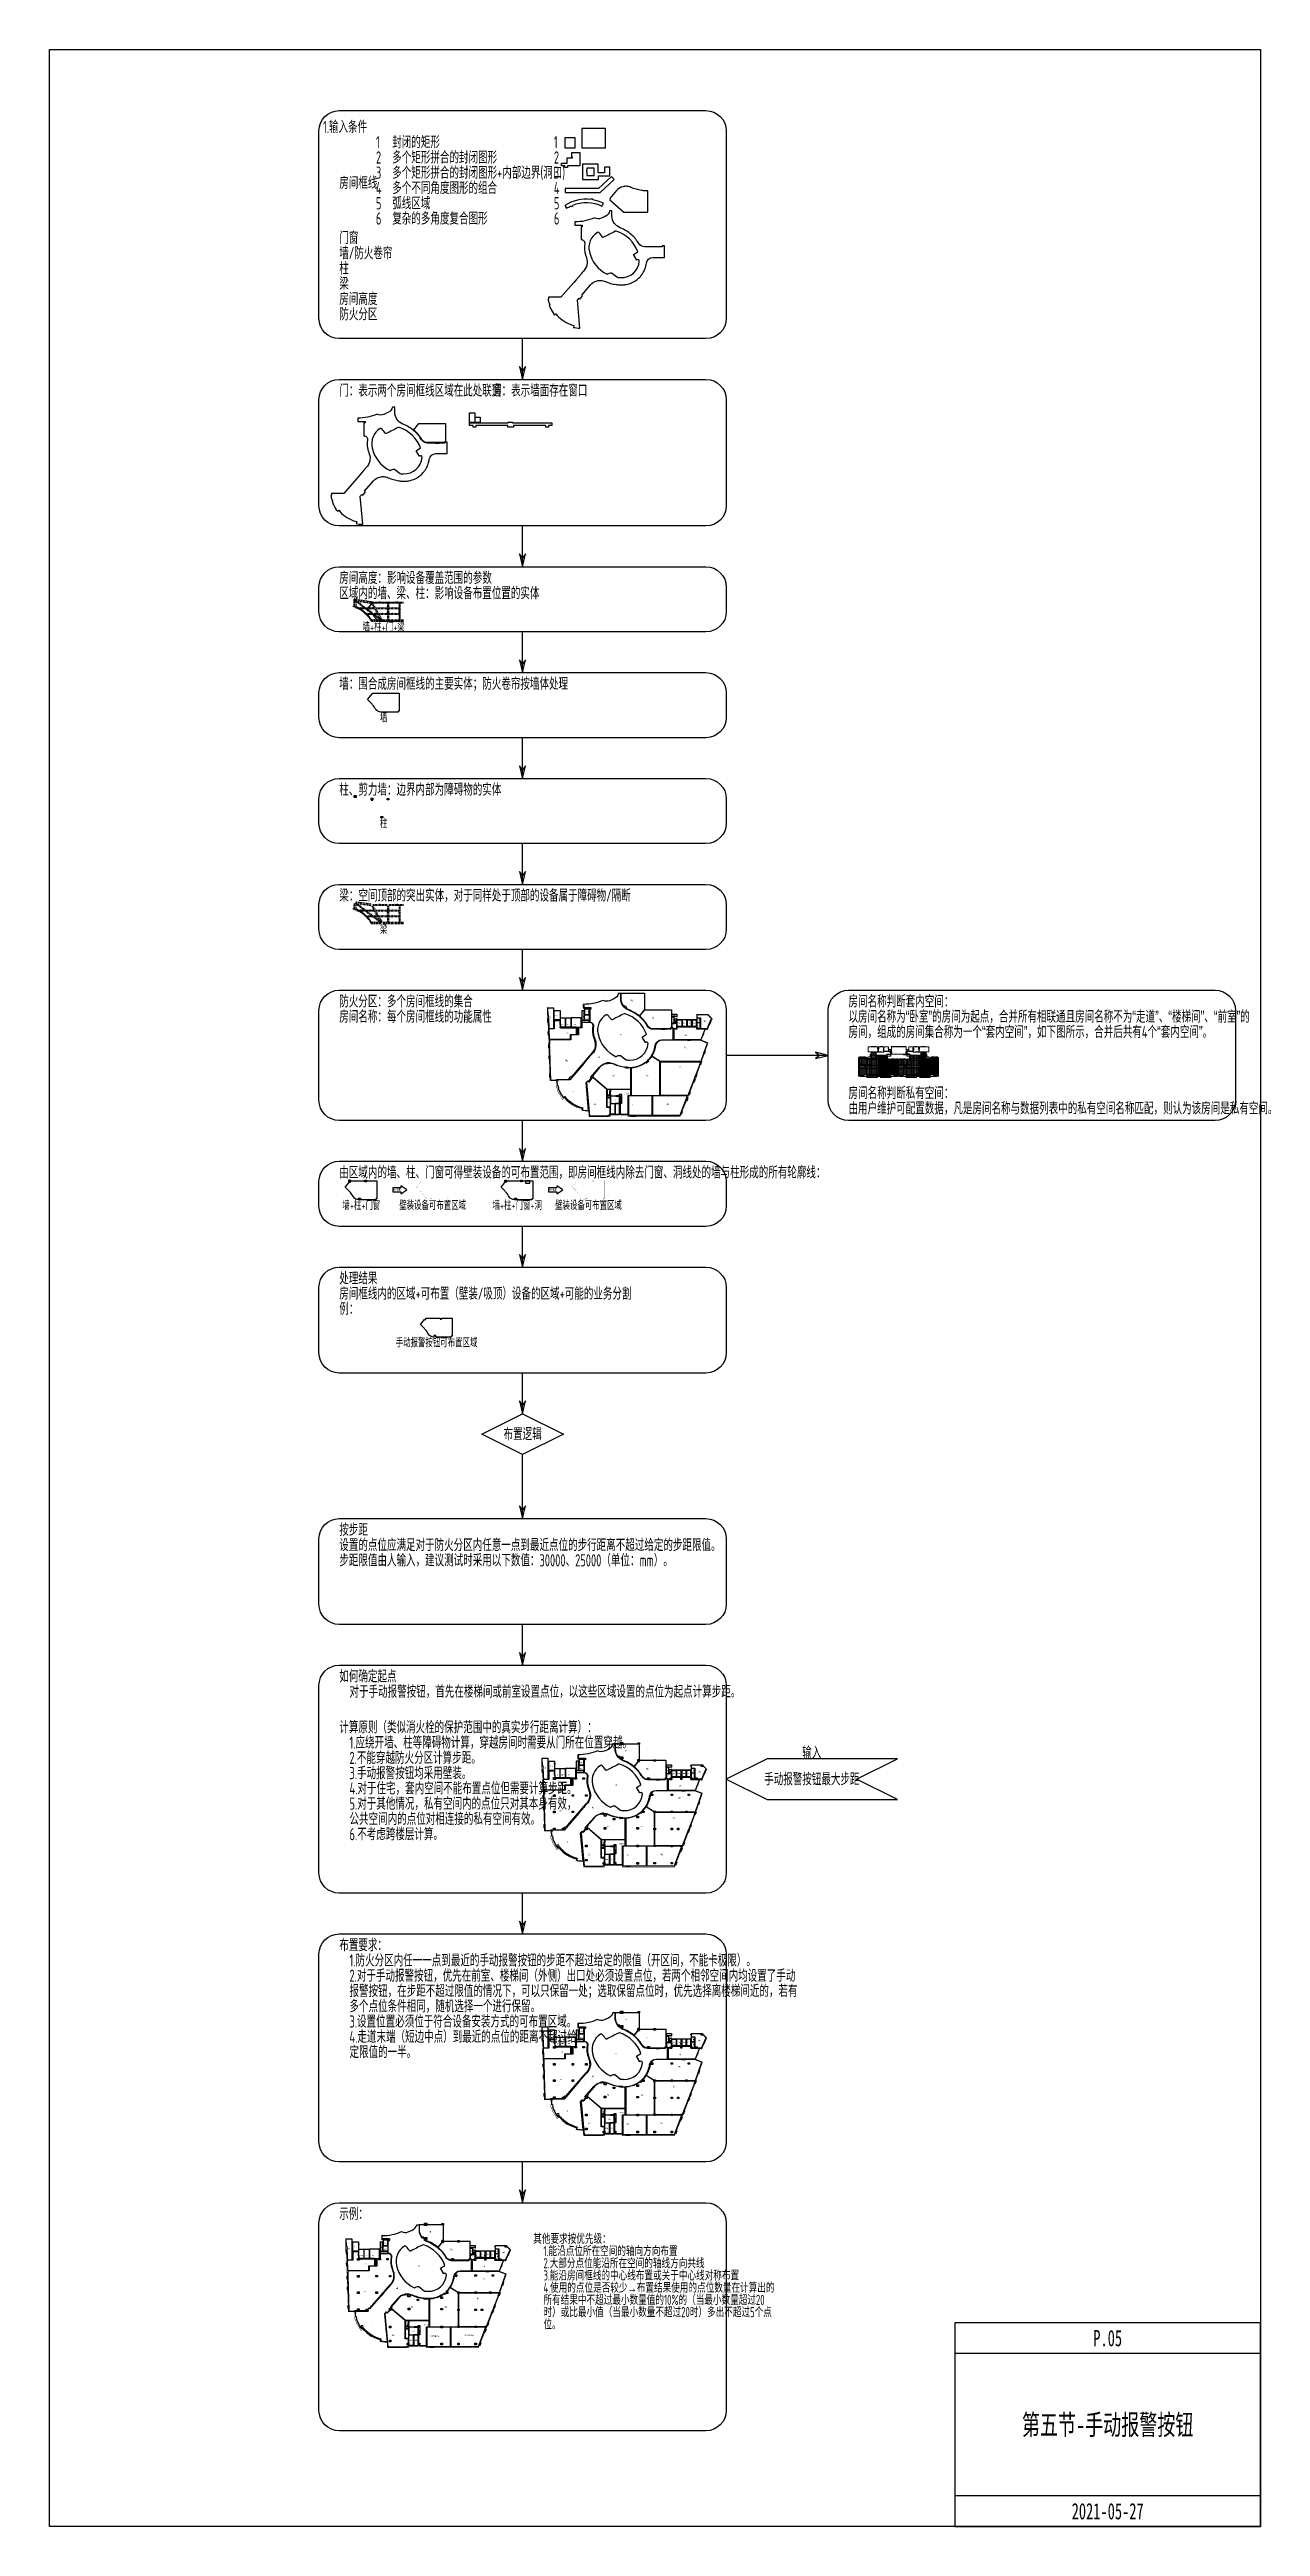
# Model space of a CAD drawing. Header units: millimetres. Extents: x -77018 to 517482, y 370785 to 1587285.
import ezdxf
from ezdxf.enums import TextEntityAlignment as Align

# ---------------------------------------------------------------- set-up
doc = ezdxf.new("R2010")
doc.units = ezdxf.units.MM
doc.header["$LTSCALE"] = 1000
doc.linetypes.add('__覆盖_S20-tplt_TEN25IN7$0$DASHED', pattern=[0.75, 0.5, -0.25])
doc.linetypes.add('DASH', pattern=[0.35, 0.25, -0.1])
doc.layers.add('AD-AREA-DIVD', color=1, linetype='Continuous', true_color=0xff0000)
for name, color, linetype, plot in [('AD-AREA-OUTL', 31, 'Continuous', False), ('AE-HOLE', 201, 'Continuous', False), ('AI-空间名称', 130, 'Continuous', False), ('AI-窗', 6, 'Continuous', False), ('AI-门', 4, 'Continuous', False), ('柱子', 7, 'Continuous', False)]:
    doc.layers.add(name, color=color, linetype=linetype, plot=plot)
for name, color, linetype in [('AD-NAME-ROOM', 9, 'Continuous'), ('C-SHET-SHET', 144, 'Continuous'), ('E-UNIV-DIAG', 2, 'Continuous'), ('E-UNIV-NOTE', 6, 'Continuous'), ('S_BEAM', 4, '__覆盖_S20-tplt_TEN25IN7$0$DASHED'), ('S_BEAM_SECD', 142, '__覆盖_S20-tplt_TEN25IN7$0$DASHED'), ('S_BEAM_SECD_TEXT_HORZ', 9, 'Continuous'), ('S_BEAM_SECD_TEXT_VERT', 211, 'Continuous'), ('S_BEAM_TEXT_HORZ', 7, 'Continuous'), ('S_BEAM_TEXT_VERT', 41, 'Continuous'), ('可布置区域（壁装）', 5, 'Continuous'), ('房间框线', 30, 'Continuous'), ('门窗框线', 114, 'Continuous')]:
    doc.layers.add(name, color=color, linetype=linetype)
doc.layers.add('AI-空间框线', color=30, linetype='Continuous', lineweight=20, plot=False)
doc.layers.add('套内', color=9, linetype='Continuous', lineweight=20, plot=False)
doc.styles.add('__覆盖_S20-tplt_TEN25IN7$0$TH-STYLE1', font='Tssdeng.shx', dxfattribs={"width": 0.7, "bigfont": 'Tssdchn.shx'})
doc.styles.add('TH-STYLE1', font='Stfangso_0.ttf', dxfattribs={"width": 0.65})
doc.styles.add('TH-STYLE3', font='tssdeng.shx', dxfattribs={"width": 0.65, "bigfont": 'tssdchn.shx'})
pattern_1 = [(0, (0, 0), (0, 698.5), [508, -190.5]), (90, (0, 0), (-698.5, 4e-14), [508, -190.5])]

msp = doc.modelspace()

# ---------------------------------------------------------------- hatches: boundary and pattern name
at = {"layer": '套内'}
h = msp.add_hatch(dxfattribs=at)
h.set_pattern_fill('ANGLE', color=256, scale=100)
h.set_pattern_definition(pattern_1)
h.paths.add_polyline_path([(321697, 1092311), (321597, 1092311), (321597, 1092311), (320697, 1092311), (320097, 1092311), (320097, 1088811), (321697, 1088811)])
h.paths.add_polyline_path([(324497, 1092311), (323597, 1092311), (323597, 1092311), (322097, 1092311), (321797, 1092311), (321797, 1088911), (324497, 1088911)])
h.paths.add_polyline_path([(326297, 1091511), (325797, 1091511), (325797, 1091511), (324897, 1091511), (324697, 1091511), (324697, 1088911), (326297, 1088911)])
h.paths.add_polyline_path([(330097, 1091611), (328897, 1091611), (328897, 1091511), (328097, 1091511), (328097, 1091511), (326497, 1091511), (326497, 1087611), (330097, 1087611)])
h.paths.add_polyline_path([(330097, 1087611), (326497, 1087611), (326497, 1083911), (330097, 1083911)])
h.paths.add_polyline_path([(326497, 1088711), (323497, 1088711), (323497, 1087611), (326497, 1087611)])
h.paths.add_polyline_path([(326297, 1087511), (324547, 1087511), (324547, 1087511), (323647, 1087511), (323497, 1087511), (323497, 1083911), (326297, 1083911)])
h.paths.add_polyline_path([(323397, 1087761), (323397, 1087761), (323397, 1088661), (323397, 1088711), (321597, 1088711), (321597, 1088711), (320797, 1088711), (320097, 1088711), (320097, 1083911), (320297, 1083911), (320297, 1083511), (320097, 1083511), (320097, 1083111), (322697, 1083111), (322697, 1083911), (323397, 1083911)])
h.paths.add_polyline_path([(330097, 1083711), (324297, 1083711), (324297, 1082411), (329397, 1082411), (329397, 1082911), (330097, 1082911)])
h.paths.add_polyline_path([(330097, 1093111), (328897, 1093111), (328597, 1093111), (328597, 1091611), (330097, 1091611)])
h.paths.add_polyline_path([(328497, 1093211), (328697, 1093211), (328697, 1094811), (326297, 1094811), (326297, 1091711), (328497, 1091711)])
h.paths.add_polyline_path([(328258, 1085721), (328744, 1085721), (328744, 1086004), (328258, 1086004)], flags=24)
h.paths.add_polyline_path([(327458, 1093216), (327812, 1093216), (327812, 1093509), (327458, 1093509)], flags=24)
h = msp.add_hatch(dxfattribs=at)
h.set_pattern_fill('ANSI31', color=256, scale=100)
h.paths.add_polyline_path([(334097, 1091811), (334097, 1091811), (334097, 1092511), (334097, 1093111), (331997, 1093111), (331997, 1090611), (333597, 1090611), (333597, 1090711), (334097, 1090711)])
h.paths.add_polyline_path([(331897, 1093111), (331797, 1093111), (331797, 1093111), (330699, 1093111), (330297, 1093111), (330297, 1090611), (331897, 1090611)])
h.paths.add_polyline_path([(333597, 1090511), (331997, 1090511), (331897, 1090511), (331897, 1090611), (330647, 1090611), (330647, 1090511), (330297, 1090511), (330297, 1087411), (333597, 1087411), (333597, 1088511)])
h.paths.add_polyline_path([(336597, 1088511), (333597, 1088511), (333597, 1087411), (335597, 1087411), (335597, 1087411), (336497, 1087411), (336597, 1087411)])
h.paths.add_polyline_path([(333597, 1087411), (333597, 1087411), (330297, 1087411), (330297, 1083911), (333597, 1083911)])
h.paths.add_polyline_path([(336597, 1087311), (336497, 1087311), (336497, 1087311), (335597, 1087311), (333797, 1087311), (333797, 1083911), (336597, 1083911)])
h.paths.add_polyline_path([(336097, 1083711), (330297, 1083711), (330297, 1082911), (330997, 1082911), (330997, 1082411), (336097, 1082411)])
h.paths.add_polyline_path([(339672, 1086411), (339697, 1086411), (339697, 1088511), (338997, 1088511), (338997, 1088511), (338197, 1088511), (336697, 1088511), (336697, 1083911), (337497, 1083911), (337497, 1083111), (339697, 1083111), (339697, 1083711), (339672, 1083711)])
h.paths.add_polyline_path([(339697, 1091411), (339297, 1091411), (339297, 1091411), (338397, 1091411), (338097, 1091411), (338097, 1088711), (339697, 1088711)])
h.paths.add_polyline_path([(337997, 1091411), (337797, 1091411), (337797, 1091411), (336297, 1091411), (335597, 1091411), (335597, 1088711), (337997, 1088711)])
h.paths.add_polyline_path([(335497, 1091411), (335397, 1091411), (335397, 1091411), (334697, 1091411), (334297, 1091411), (334297, 1090511), (333797, 1090511), (333797, 1088711), (335497, 1088711)])
h.paths.add_polyline_path([(331905, 1088913), (332261, 1088913), (332261, 1089211), (331905, 1089211)], flags=24)
h = msp.add_hatch(dxfattribs=at)
h.set_pattern_fill('ANGLE', color=256, scale=100)
h.set_pattern_definition(pattern_1)
h.paths.add_polyline_path([(345497, 1091811), (345497, 1091811), (345497, 1092511), (345497, 1093111), (347597, 1093111), (347597, 1090611), (345997, 1090611), (345997, 1090711), (345497, 1090711)])
h.paths.add_polyline_path([(347697, 1093111), (347797, 1093111), (347797, 1093111), (348894, 1093111), (349297, 1093111), (349297, 1090611), (347697, 1090611)])
h.paths.add_polyline_path([(345997, 1090511), (347597, 1090511), (347697, 1090511), (347697, 1090611), (348947, 1090611), (348947, 1090511), (349297, 1090511), (349297, 1087411), (345997, 1087411), (345997, 1088511)])
h.paths.add_polyline_path([(342997, 1088511), (345997, 1088511), (345997, 1087411), (343997, 1087411), (343997, 1087411), (343097, 1087411), (342997, 1087411)])
h.paths.add_polyline_path([(345997, 1087411), (345997, 1087411), (349297, 1087411), (349297, 1083911), (345997, 1083911)])
h.paths.add_polyline_path([(342997, 1087311), (343097, 1087311), (343097, 1087311), (343997, 1087311), (345797, 1087311), (345797, 1083911), (342997, 1083911)])
h.paths.add_polyline_path([(343497, 1083711), (349297, 1083711), (349297, 1082911), (348597, 1082911), (348597, 1082411), (343497, 1082411)])
h.paths.add_polyline_path([(339922, 1086411), (339897, 1086411), (339897, 1088511), (340597, 1088511), (340597, 1088511), (341397, 1088511), (342897, 1088511), (342897, 1083911), (342097, 1083911), (342097, 1083111), (339897, 1083111), (339897, 1083711), (339922, 1083711)])
h.paths.add_polyline_path([(339897, 1091411), (340297, 1091411), (340297, 1091411), (341197, 1091411), (341497, 1091411), (341497, 1088711), (339897, 1088711)])
h.paths.add_polyline_path([(341597, 1091411), (341797, 1091411), (341797, 1091411), (343297, 1091411), (343997, 1091411), (343997, 1088711), (341597, 1088711)])
h.paths.add_polyline_path([(344097, 1091411), (344197, 1091411), (344197, 1091411), (344897, 1091411), (345297, 1091411), (345297, 1090511), (345797, 1090511), (345797, 1088711), (344097, 1088711)])
h.paths.add_polyline_path([(347689, 1088913), (347333, 1088913), (347333, 1089211), (347689, 1089211)], flags=24)
h = msp.add_hatch(dxfattribs=at)
h.set_pattern_fill('ANSI31', color=256, scale=100)
h.paths.add_polyline_path([(357897, 1092311), (357997, 1092311), (357997, 1092311), (358897, 1092311), (359497, 1092311), (359497, 1088811), (357897, 1088811)])
h.paths.add_polyline_path([(355097, 1092311), (355997, 1092311), (355997, 1092311), (357497, 1092311), (357797, 1092311), (357797, 1088911), (355097, 1088911)])
h.paths.add_polyline_path([(353297, 1091511), (353797, 1091511), (353797, 1091511), (354697, 1091511), (354897, 1091511), (354897, 1088911), (353297, 1088911)])
h.paths.add_polyline_path([(349497, 1091611), (350697, 1091611), (350697, 1091511), (351497, 1091511), (351497, 1091511), (353097, 1091511), (353097, 1087611), (349497, 1087611)])
h.paths.add_polyline_path([(349497, 1087611), (353097, 1087611), (353097, 1083911), (349497, 1083911)])
h.paths.add_polyline_path([(353097, 1088711), (356097, 1088711), (356097, 1087611), (353097, 1087611)])
h.paths.add_polyline_path([(353297, 1087511), (355047, 1087511), (355047, 1087511), (355947, 1087511), (356097, 1087511), (356097, 1083911), (353297, 1083911)])
h.paths.add_polyline_path([(356197, 1087761), (356197, 1087761), (356197, 1088661), (356197, 1088711), (357997, 1088711), (357997, 1088711), (358797, 1088711), (359497, 1088711), (359497, 1083911), (359297, 1083911), (359297, 1083511), (359497, 1083511), (359497, 1083111), (356897, 1083111), (356897, 1083911), (356197, 1083911)])
h.paths.add_polyline_path([(349497, 1083711), (355297, 1083711), (355297, 1082411), (350197, 1082411), (350197, 1082911), (349497, 1082911)])
h.paths.add_polyline_path([(349497, 1093111), (350697, 1093111), (350997, 1093111), (350997, 1091611), (349497, 1091611)])
h.paths.add_polyline_path([(351097, 1093211), (350897, 1093211), (350897, 1094811), (353297, 1094811), (353297, 1091711), (351097, 1091711)])
h.paths.add_polyline_path([(351335, 1085721), (350849, 1085721), (350849, 1086004), (351335, 1086004)], flags=24)
h.paths.add_polyline_path([(352136, 1093216), (351781, 1093216), (351781, 1093509), (352136, 1093509)], flags=24)

# ---------------------------------------------------------------- linework, layer by layer
at = {"layer": 'AD-AREA-DIVD', "linetype": 'DASH', "ltscale": 2, "const_width": 200}
for points in [[(248508, 1111366, 0.02779369), (245979, 1105728), (244891, 1106086), (242826, 1100893), (246340, 1099513, -0.01849755), (232542, 1063189), (206933, 1063189), (206933, 1064339), (198383, 1064339), (198383, 1063189), (187861, 1063189), (187627, 1065869, -0.04749485), (184118, 1066267), (184297, 1067245, -0.16693271), (175972, 1072512), (174825, 1071604, 0.03883625), (172510, 1075473), (172651, 1075533, -0.01876645), (172047, 1077338), (171863, 1077283), (171589, 1078334), (172076, 1078449), (171746, 1080903), (168648, 1080889), (167617, 1111053), (167367, 1111044), (167222, 1116739), (170582, 1116739), (170582, 1115289), (173632, 1115289), (173683, 1111699), (184083, 1111699), (184083, 1115189), (185533, 1115189), (185533, 1116089), (185232, 1116089), (185232, 1118339, 0.10847465), (194778, 1120312, 0.23253574), (198052, 1120148), (200052, 1121011, 0.24612027), (202224, 1123689), (203333, 1123839), (215183, 1123839), (215183, 1115689), (228383, 1115689), (228383, 1113539), (231033, 1113539), (231033, 1111029), (240633, 1111029), (240582, 1113459), (246303, 1113559)], [(245780, 742796, 0.02779369), (243250, 737157), (242163, 737515), (240098, 732322), (243612, 730942, -0.01849755), (229813, 694619), (204205, 694619), (204205, 695769), (195655, 695769), (195655, 694619), (185133, 694619), (184899, 697298, -0.04749485), (181389, 697697), (181569, 698675, -0.16693271), (173244, 703941), (172096, 703034, 0.03883625), (169782, 706903), (169923, 706962, -0.01876645), (169318, 708767), (169135, 708713), (168860, 709764), (169348, 709879), (169018, 712333), (165920, 712319), (164888, 742482), (164639, 742474), (164494, 748169), (167853, 748169), (167853, 746719), (170903, 746719), (170955, 743129), (181355, 743129), (181355, 746619), (182805, 746619), (182805, 747519), (182503, 747519), (182503, 749769, 0.10847465), (192050, 751742, 0.23253574), (195324, 751578), (197324, 752440, 0.24612027), (199495, 755119), (200605, 755269), (212455, 755269), (212455, 747119), (225655, 747119), (225655, 744969), (228305, 744969), (228305, 742459), (237905, 742459), (237853, 744889), (243575, 744989)], [(245780, 610796, 0.02779369), (243250, 605157), (242163, 605515), (240098, 600322), (243612, 598942, -0.01849755), (229813, 562619), (204205, 562619), (204205, 563769), (195655, 563769), (195655, 562619), (185133, 562619), (184899, 565298, -0.04749485), (181389, 565697), (181569, 566675, -0.16693271), (173244, 571941), (172096, 571034, 0.03883625), (169782, 574903), (169923, 574962, -0.01876645), (169318, 576767), (169135, 576713), (168860, 577764), (169348, 577879), (169018, 580333), (165920, 580319), (164888, 610482), (164639, 610474), (164494, 616169), (167853, 616169), (167853, 614719), (170903, 614719), (170955, 611129), (181355, 611129), (181355, 614619), (182805, 614619), (182805, 615519), (182503, 615519), (182503, 617769, 0.10847465), (192050, 619742, 0.23253574), (195324, 619578), (197324, 620440, 0.24612027), (199495, 623119), (200605, 623269), (212455, 623269), (212455, 615119), (225655, 615119), (225655, 612969), (228305, 612969), (228305, 610459), (237905, 610459), (237853, 612889), (243575, 612989)], [(149526, 506682, 0.02779369), (146996, 501043), (145909, 501401), (143844, 496208), (147358, 494828, -0.01849755), (133559, 458505), (107951, 458505), (107951, 459655), (99401, 459655), (99401, 458505), (88879, 458505), (88645, 461184, -0.04749485), (85135, 461583), (85315, 462561, -0.16693271), (76990, 467827), (75843, 466920, 0.03883625), (73528, 470789), (73669, 470849, -0.01876645), (73065, 472654), (72881, 472599), (72606, 473650), (73094, 473765), (72764, 476219), (69666, 476205), (68635, 506369), (68385, 506360), (68240, 512055), (71600, 512055), (71600, 510605), (74650, 510605), (74701, 507015), (85101, 507015), (85101, 510505), (86551, 510505), (86551, 511405), (86250, 511405), (86250, 513655, 0.10847465), (95796, 515628, 0.23253574), (99070, 515464), (101070, 516326, 0.24612027), (103242, 519005), (104351, 519155), (116201, 519155), (116201, 511005), (129401, 511005), (129401, 508855), (132051, 508855), (132051, 506345), (141651, 506345), (141600, 508775), (147321, 508875)]]:
    msp.add_lwpolyline(points, format="xyb", close=True, dxfattribs=at)
at = {"layer": 'AD-AREA-OUTL'}
for points in [[(172282, 1081289), (172282, 1080539), (172045, 1080539), (172091, 1080102), (172222, 1079221), (172368, 1078519), (172562, 1078565), (172822, 1077568), (172630, 1077512), (172912, 1076639), (173243, 1075795), (173247, 1075786), (173339, 1075825, 0.06006196), (175221, 1072562), (175885, 1073094), (176519, 1072328, 0.12674334), (183857, 1067659), (184417, 1067516), (184423, 1067515), (184431, 1067551), (184723, 1067483), (184500, 1066520), (185104, 1066398), (185986, 1066270), (186895, 1066192), (187652, 1066168), (186440, 1079956), (187197, 1080833), (187651, 1080441), (188782, 1081751), (188782, 1082221), (188560, 1082412), (192914, 1087458, -0.15202114), (196042, 1089406, -0.07296707), (197831, 1089603, -0.0959666), (200128, 1089072, 0.03447011), (202701, 1088133, 0.03381727), (205376, 1087554, 0.02293956), (207167, 1087375, 0.02682721), (208581, 1087362, 0.03688837), (210368, 1087575, 0.06325451), (213369, 1088564, 0.05568059), (215694, 1090009, 0.04068396), (217187, 1091395, 0.03662858), (218301, 1092809, 0.01410875), (218687, 1093416, 0.03662859), (219494, 1095025, 0.06367458), (220331, 1098116, -0.37363622), (223502, 1100889), (229132, 1100889), (229132, 1106539), (228032, 1106539), (228032, 1106089), (219329, 1106089, -0.2635292), (216584, 1107644, 0.03453176), (215109, 1109757, 0.02433123), (213913, 1111103, 0.08194713), (209017, 1114686, 0.02433123), (207373, 1115419, -0.30741799), (203382, 1121211), (203382, 1123689), (202224, 1123689, -0.24612027), (200052, 1121011), (198052, 1120148, -0.23253574), (194778, 1120312, -0.10846456), (185232, 1118339), (185232, 1116739), (188782, 1116739), (188782, 1115939), (188182, 1115939), (188182, 1109639, -0.47187241), (190009, 1107532, 0.0866338), (190030, 1103660, 0.03356441), (190465, 1101925, 0.00819284), (190862, 1100762, -0.29044567), (189362, 1094057, 0.03671227), (188187, 1092694), (185757, 1089879), (184581, 1088516), (178345, 1081289)], [(215132, 1115776), (212547, 1112624, 0.05487336), (209098, 1114869, 0.02394224), (207454, 1115602, -0.02692714), (206745, 1115924, -0.03976702), (206070, 1116346), (206366, 1116669), (205261, 1117683), (204973, 1117369, -0.1754822), (203582, 1121211), (203582, 1123789), (215132, 1123789)], [(188182, 1109439), (184257, 1109439), (184232, 1106889), (182682, 1106889), (182682, 1103339), (178932, 1103339), (178932, 1100989), (168361, 1100989), (168442, 1098636), (168342, 1098632), (168938, 1081189), (171595, 1081189), (171595, 1081289), (171882, 1081289), (171882, 1081489), (178253, 1081489), (177913, 1081783), (178893, 1082919), (179233, 1082625), (189211, 1094187), (189608, 1094647, 0.27512523), (190677, 1100692, -0.015821), (190274, 1101867, -0.02666897), (189834, 1103624, -0.09353781), (189812, 1107566, 0.47269884)], [(203214, 1093299), (206032, 1091097, 0.02233398), (207718, 1090954, 0.40501571), (216810, 1099083, 0.63081398), (215740, 1099691, -0.025087), (215573, 1099587), (213877, 1102301), (216049, 1103658, 0.23412304), (205517, 1113740, 0.19652046), (205026, 1113698, -0.00016073), (199235, 1110739, -0.35830848), (198800, 1110835, -0.00018706), (197088, 1113013, 0.38178936), (196235, 1113165, 0.32090246), (192272, 1103682, 0.22711206), (201086, 1092598, -0.19370604)], [(215279, 1115639), (228332, 1115639), (228332, 1106739), (227832, 1106739), (227832, 1106289), (219329, 1106289, -0.26355958), (216756, 1107747, 0.03491174), (215259, 1109891, 0.02370306), (214063, 1111236, 0.02495091), (212699, 1112497)], [(218674, 1093014), (222811, 1090389), (242826, 1090389), (245964, 1099338), (242510, 1100689), (223522, 1100689, 0.37552855), (220528, 1098089, -0.06367458), (219678, 1094949, -0.03662859), (218858, 1093313, -0.01409447)], [(189692, 1083417), (190032, 1083123), (189707, 1082747), (196669, 1076739), (208382, 1076739), (208382, 1087154, -0.02114323), (207148, 1087176, -0.02016553), (205356, 1087355, -0.07082289), (200048, 1088890, 0.09712943), (197853, 1089402, 0.07277706), (196064, 1089205, 0.15346618), (193065, 1087327)], [(169553, 712719), (169553, 711969), (169316, 711969), (169362, 711532), (169494, 710650), (169640, 709948), (169833, 709994), (170094, 708998), (169902, 708942), (170183, 708068), (170514, 707225), (170518, 707215), (170610, 707255, 0.06006196), (172493, 703991), (173157, 704523), (173791, 703757, 0.12674334), (181128, 699088), (181689, 698946), (181694, 698944), (181703, 698980), (181995, 698912), (181771, 697949), (182375, 697827), (183258, 697699), (184167, 697621), (184924, 697597), (183712, 711385), (184469, 712262), (184923, 711870), (186053, 713180), (186053, 713651), (185832, 713842), (190186, 718887, -0.15202114), (193313, 720835, -0.07296707), (195103, 721032, -0.0959666), (197400, 720501, 0.03447011), (199972, 719563, 0.03381727), (202648, 718983, 0.02293956), (204439, 718804, 0.02682721), (205853, 718791, 0.03688837), (207640, 719004, 0.06325451), (210641, 719993, 0.05568059), (212966, 721438, 0.04068396), (214458, 722825, 0.03662858), (215573, 724238, 0.01410875), (215959, 724845, 0.03662859), (216765, 726454, 0.06367458), (217602, 729546, -0.37363622), (220774, 732319), (226403, 732319), (226403, 737969), (225303, 737969), (225303, 737519), (216600, 737519, -0.2635292), (213855, 739074, 0.03453176), (212381, 741187, 0.02433123), (211185, 742532, 0.08194713), (206288, 746115, 0.02433123), (204644, 746849, -0.30741799), (200653, 752640), (200653, 755119), (199495, 755119, -0.24612027), (197324, 752440), (195324, 751578, -0.23253574), (192050, 751742, -0.10846456), (182503, 749769), (182503, 748169), (186053, 748169), (186053, 747369), (185453, 747369), (185453, 741069, -0.47187241), (187281, 738962, 0.0866338), (187302, 735089, 0.03356441), (187737, 733355, 0.00819284), (188134, 732191, -0.29044567), (186634, 725486, 0.03671227), (185458, 724123), (183029, 721308), (181853, 719945), (175617, 712719)], [(212403, 747205), (209819, 744053, 0.05487336), (206370, 746298, 0.02394224), (204726, 747032, -0.02692714), (204016, 747353, -0.03976702), (203341, 747775), (203638, 748098), (202533, 749113), (202244, 748798, -0.1754822), (200853, 752640), (200853, 755219), (212403, 755219)], [(200485, 724728), (203304, 722526, 0.02233398), (204990, 722383, 0.40501571), (214082, 730512, 0.63081398), (213011, 731121, -0.025087), (212844, 731016), (211149, 733730), (213321, 735088, 0.23412304), (202788, 745169, 0.19652046), (202298, 745128, -0.00016073), (196506, 742169, -0.35830848), (196072, 742264, -0.00018706), (194360, 744443, 0.38178936), (193507, 744594, 0.32090246), (189543, 735112, 0.22711206), (198358, 724027, -0.19370604)], [(212551, 747069), (225603, 747069), (225603, 738169), (225103, 738169), (225103, 737719), (216600, 737719, -0.26355958), (214027, 739177, 0.03491174), (212531, 741320, 0.02370306), (211334, 742665, 0.02495091), (209971, 743927)], [(185453, 740869), (181529, 740869), (181503, 738319), (179953, 738319), (179953, 734769), (176203, 734769), (176203, 732419), (165633, 732419), (165713, 730065), (165614, 730062), (166210, 712619), (168867, 712619), (168867, 712719), (169153, 712719), (169153, 712919), (175525, 712919), (175184, 713213), (176164, 714348), (176505, 714054), (186483, 725617), (186880, 726077, 0.27512523), (187948, 732121, -0.015821), (187545, 733296, -0.02666897), (187105, 735053, -0.09353781), (187084, 738996, 0.47269884)], [(215945, 724443), (220082, 721819), (240097, 721819), (243235, 730767), (239782, 732119), (220794, 732119, 0.37552855), (217800, 729518, -0.06367458), (216950, 726378, -0.03662859), (216130, 724743, -0.01409447)], [(186963, 714847), (187304, 714553), (186979, 714176), (193941, 708169), (205653, 708169), (205653, 718584, -0.02114323), (204419, 718605, -0.02016553), (202628, 718784, -0.07082289), (197319, 720319, 0.09712943), (195125, 720831, 0.07277706), (193336, 720634, 0.15346618), (190337, 718756)], [(169553, 580719), (169553, 579969), (169316, 579969), (169362, 579532), (169494, 578650), (169640, 577948), (169833, 577994), (170094, 576998), (169902, 576942), (170183, 576068), (170514, 575225), (170518, 575215), (170610, 575255, 0.06006196), (172493, 571991), (173157, 572523), (173791, 571757, 0.12674334), (181128, 567088), (181689, 566946), (181694, 566944), (181703, 566980), (181995, 566912), (181771, 565949), (182375, 565827), (183258, 565699), (184167, 565621), (184924, 565597), (183712, 579385), (184469, 580262), (184923, 579870), (186053, 581180), (186053, 581651), (185832, 581842), (190186, 586887, -0.15202114), (193313, 588835, -0.07296707), (195103, 589032, -0.0959666), (197400, 588501, 0.03447011), (199972, 587563, 0.03381727), (202648, 586983, 0.02293956), (204439, 586804, 0.02682721), (205853, 586791, 0.03688837), (207640, 587004, 0.06325451), (210641, 587993, 0.05568059), (212966, 589438, 0.04068396), (214458, 590825, 0.03662858), (215573, 592238, 0.01410875), (215959, 592845, 0.03662859), (216765, 594454, 0.06367458), (217602, 597546, -0.37363622), (220774, 600319), (226403, 600319), (226403, 605969), (225303, 605969), (225303, 605519), (216600, 605519, -0.2635292), (213855, 607074, 0.03453176), (212381, 609187, 0.02433123), (211185, 610532, 0.08194713), (206288, 614115, 0.02433123), (204644, 614849, -0.30741799), (200653, 620640), (200653, 623119), (199495, 623119, -0.24612027), (197324, 620440), (195324, 619578, -0.23253574), (192050, 619742, -0.10846456), (182503, 617769), (182503, 616169), (186053, 616169), (186053, 615369), (185453, 615369), (185453, 609069, -0.47187241), (187281, 606962, 0.0866338), (187302, 603089, 0.03356441), (187737, 601355, 0.00819284), (188134, 600191, -0.29044567), (186634, 593486, 0.03671227), (185458, 592123), (183029, 589308), (181853, 587945), (175617, 580719)], [(212403, 615205), (209819, 612053, 0.05487336), (206370, 614298, 0.02394224), (204726, 615032, -0.02692714), (204016, 615353, -0.03976702), (203341, 615775), (203638, 616098), (202533, 617113), (202244, 616798, -0.1754822), (200853, 620640), (200853, 623219), (212403, 623219)], [(185453, 608869), (181529, 608869), (181503, 606319), (179953, 606319), (179953, 602769), (176203, 602769), (176203, 600419), (165633, 600419), (165713, 598065), (165614, 598062), (166210, 580619), (168867, 580619), (168867, 580719), (169153, 580719), (169153, 580919), (175525, 580919), (175184, 581213), (176164, 582348), (176505, 582054), (186483, 593617), (186880, 594077, 0.27512523), (187948, 600121, -0.015821), (187545, 601296, -0.02666897), (187105, 603053, -0.09353781), (187084, 606996, 0.47269884)], [(200485, 592728), (203304, 590526, 0.02233398), (204990, 590383, 0.40501571), (214082, 598512, 0.63081398), (213011, 599121, -0.025087), (212844, 599016), (211149, 601730), (213321, 603088, 0.23412304), (202788, 613169, 0.19652046), (202298, 613128, -0.00016073), (196506, 610169, -0.35830848), (196072, 610264, -0.00018706), (194360, 612443, 0.38178936), (193507, 612594, 0.32090246), (189543, 603112, 0.22711206), (198358, 592027, -0.19370604)], [(212551, 615069), (225603, 615069), (225603, 606169), (225103, 606169), (225103, 605719), (216600, 605719, -0.26355958), (214027, 607177, 0.03491174), (212531, 609320, 0.02370306), (211334, 610665, 0.02495091), (209971, 611927)], [(215945, 592443), (220082, 589819), (240097, 589819), (243235, 598767), (239782, 600119), (220794, 600119, 0.37552855), (217800, 597518, -0.06367458), (216950, 594378, -0.03662859), (216130, 592743, -0.01409447)], [(186963, 582847), (187304, 582553), (186979, 582176), (193941, 576169), (205653, 576169), (205653, 586584, -0.02114323), (204419, 586605, -0.02016553), (202628, 586784, -0.07082289), (197319, 588319, 0.09712943), (195125, 588831, 0.07277706), (193336, 588634, 0.15346618), (190337, 586756)], [(116150, 511092), (113565, 507939, 0.05487336), (110116, 510185, 0.02394224), (108472, 510918, -0.02692714), (107762, 511240, -0.03976702), (107088, 511662), (107384, 511984), (106279, 512999), (105991, 512685, -0.1754822), (104600, 516526), (104600, 519105), (116150, 519105)], [(116297, 510955), (129350, 510955), (129350, 502055), (128850, 502055), (128850, 501605), (120346, 501605, -0.26355958), (117773, 503063, 0.03491174), (116277, 505206, 0.02370306), (115081, 506551, 0.02495091), (113717, 507813)], [(89200, 504755), (85275, 504755), (85250, 502205), (83700, 502205), (83700, 498655), (79950, 498655), (79950, 496305), (69379, 496305), (69460, 493952), (69360, 493948), (69956, 476505), (72613, 476505), (72613, 476605), (72900, 476605), (72900, 476805), (79271, 476805), (78930, 477099), (79910, 478235), (80251, 477941), (90229, 489503), (90626, 489963, 0.27512523), (91694, 496008, -0.015821), (91292, 497183, -0.02666897), (90852, 498939, -0.09353781), (90830, 502882, 0.47269884)], [(104232, 488615), (107050, 486413, 0.02233398), (108736, 486270, 0.40501571), (117828, 494398, 0.63081398), (116757, 495007, -0.025087), (116590, 494903), (114895, 497617), (117067, 498974, 0.23412304), (106534, 509055, 0.19652046), (106044, 509014, -0.00016073), (100253, 506055, -0.35830848), (99818, 506150, -0.00018706), (98106, 508329, 0.38178936), (97253, 508480, 0.32090246), (93290, 498998, 0.22711206), (102104, 487913, -0.19370604)], [(119692, 488330), (123829, 485705), (143844, 485705), (146982, 494654), (143528, 496005), (124540, 496005, 0.37552855), (121546, 493405, -0.06367458), (120696, 490264, -0.03662859), (119876, 488629, -0.01409447)], [(90709, 478733), (91050, 478439), (90725, 478063), (97687, 472055), (109400, 472055), (109400, 482470, -0.02114323), (108165, 482491, -0.02016553), (106374, 482671, -0.07082289), (101065, 484206, 0.09712943), (98871, 484718, 0.07277706), (97082, 484521, 0.15346618), (94083, 482643)]]:
    msp.add_lwpolyline(points, format="xyb", close=True, dxfattribs=at)
for points in [[(170582, 1106439), (170582, 1116539), (167429, 1116539), (167548, 1113062), (167848, 1113072), (168034, 1107627), (168134, 1107631), (168175, 1106439)], [(181632, 1106889), (173632, 1106889), (173632, 1107289), (173882, 1107289), (173882, 1108389), (173632, 1108389), (173632, 1110489), (170782, 1110489), (170782, 1106239), (168082, 1106239), (168254, 1101189), (178732, 1101189), (178732, 1103539), (181632, 1103539)], [(173632, 1110689), (170782, 1110689), (170782, 1115289), (173632, 1115289)], [(173832, 1111679), (176182, 1111679), (176182, 1107089), (173982, 1107089), (173982, 1108589), (173832, 1108589)], [(176382, 1111679), (178832, 1111679), (178832, 1107089), (176382, 1107089)], [(184032, 1111679), (179032, 1111679), (179032, 1107089), (184032, 1107089)], [(185482, 1115139), (184232, 1115139), (184232, 1110639), (185482, 1110639)], [(187982, 1110439), (184232, 1110439), (184232, 1109639), (187982, 1109639)], [(185232, 1116639), (187981, 1116639), (187981, 1116239), (185232, 1116239)], [(185682, 1113439), (187982, 1113439), (187982, 1116039), (185682, 1116039)], [(185682, 1113239), (187982, 1113239), (187982, 1110639), (185682, 1110639)], [(228532, 1113489), (230982, 1113489), (230982, 1112339), (228532, 1112339)], [(229532, 1109139), (228532, 1109139), (228532, 1112139), (229532, 1112139)], [(228532, 1108939), (228532, 1106739), (229232, 1106739), (229232, 1106489), (230982, 1106489), (230982, 1108939)], [(242749, 1100889), (229432, 1100889), (229432, 1106089), (229682, 1106089), (229682, 1106389), (230482, 1106389), (230482, 1106289), (231182, 1106289), (231182, 1107289), (240582, 1107289), (240582, 1106289), (244810, 1106289)], [(230982, 1110989), (229732, 1110989), (229732, 1109989), (230982, 1109989)], [(229732, 1109789), (230982, 1109789), (230982, 1109139), (229732, 1109139)], [(231182, 1110659), (233332, 1110659), (233332, 1107499), (231182, 1107499)], [(233532, 1107489), (235782, 1107489), (235782, 1110659), (233532, 1110659)], [(236082, 1107479), (238232, 1107479), (238232, 1110649), (236082, 1110649)], [(238432, 1107479), (240582, 1107479), (240582, 1110649), (238432, 1110649)], [(240782, 1113259), (240782, 1111789), (242582, 1111789), (242582, 1106489), (245339, 1106489), (245854, 1106280), (248050, 1111388), (246179, 1113259)], [(242382, 1111589), (240782, 1111589), (240782, 1109489), (242382, 1109489)], [(242382, 1106489), (242381, 1109289), (240782, 1109289), (240782, 1106989), (241282, 1106989), (241282, 1106489)], [(182482, 1106889), (181832, 1106889), (181832, 1103539), (182482, 1103539)], [(222882, 1090189), (242799, 1090189), (236287, 1073589), (222882, 1073589)], [(188125, 1063639), (197182, 1063639), (197182, 1063839), (197982, 1063839), (197982, 1064589), (198182, 1064589), (198182, 1067639), (196532, 1067639), (196532, 1076594), (189577, 1082595), (189183, 1082139), (189296, 1082041), (187672, 1080159), (187218, 1080551), (186647, 1079889)], [(196732, 1073939), (197982, 1073939), (197982, 1075539), (198282, 1075539), (198282, 1076539), (196732, 1076539)], [(196732, 1073739), (198182, 1073739), (198182, 1072689), (196732, 1072689)], [(196732, 1072489), (198182, 1072489), (198182, 1067839), (196732, 1067839)], [(208382, 1073589), (208382, 1076539), (198382, 1076539), (198382, 1075339), (198182, 1075339), (198182, 1074239), (198382, 1074239), (198382, 1073489), (202882, 1073489), (202882, 1074239), (203782, 1074239), (203782, 1069639), (203082, 1069639), (203082, 1064589), (203582, 1064589), (203582, 1064389), (206782, 1064389), (206782, 1064589), (206982, 1064589), (206982, 1073589)], [(198382, 1069619), (202882, 1069619), (202882, 1073289), (198382, 1073289)], [(203682, 1071739), (203082, 1071739), (203082, 1073439), (203682, 1073439)], [(203682, 1071539), (203082, 1071539), (203082, 1069839), (203682, 1069839)], [(218782, 1073389), (207182, 1073389), (207182, 1063839), (218782, 1063839)], [(236208, 1073389), (218982, 1073389), (218982, 1063839), (232576, 1063839)], [(198382, 1069619), (200532, 1069619), (200532, 1064389), (198382, 1064389)], [(200731, 1064389), (202882, 1064389), (202882, 1069619), (200731, 1069619)], [(203303, 755869), (204403, 755869), (204403, 754769), (203303, 754769)], [(167853, 737869), (167853, 747969), (164701, 747969), (164820, 744491), (165120, 744502), (165306, 739056), (165406, 739060), (165446, 737869)], [(170903, 742119), (168053, 742119), (168053, 746719), (170903, 746719)], [(171103, 743109), (173453, 743109), (173453, 738519), (171253, 738519), (171253, 740019), (171103, 740019)], [(173653, 743109), (176103, 743109), (176103, 738519), (173653, 738519)], [(181303, 743109), (176303, 743109), (176303, 738519), (181303, 738519)], [(182753, 746569), (181503, 746569), (181503, 742069), (182753, 742069)], [(182503, 748069), (185253, 748069), (185253, 747669), (182503, 747669)], [(182953, 744869), (185253, 744869), (185253, 747469), (182953, 747469)], [(182953, 744669), (185253, 744669), (185253, 742069), (182953, 742069)], [(225803, 744919), (228253, 744919), (228253, 743769), (225803, 743769)], [(226803, 740569), (225803, 740569), (225803, 743569), (226803, 743569)], [(228253, 742419), (227003, 742419), (227003, 741419), (228253, 741419)], [(228453, 742089), (230603, 742089), (230603, 738929), (228453, 738929)], [(230803, 738919), (233053, 738919), (233053, 742089), (230803, 742089)], [(233353, 738909), (235503, 738909), (235503, 742079), (233353, 742079)], [(235703, 738909), (237853, 738909), (237853, 742079), (235703, 742079)], [(238053, 744689), (238053, 743219), (239853, 743219), (239853, 737919), (242611, 737919), (243125, 737709), (245322, 742817), (243451, 744689)], [(239653, 743019), (238053, 743019), (238053, 740919), (239653, 740919)], [(178903, 738319), (170903, 738319), (170903, 738719), (171153, 738719), (171153, 739819), (170903, 739819), (170903, 741919), (168053, 741919), (168053, 737669), (165353, 737669), (165526, 732619), (176003, 732619), (176003, 734969), (178903, 734969)], [(179753, 738319), (179103, 738319), (179103, 734969), (179753, 734969)], [(185253, 741869), (181503, 741869), (181503, 741069), (185253, 741069)], [(225803, 740369), (225803, 738169), (226503, 738169), (226503, 737919), (228253, 737919), (228253, 740369)], [(240021, 732319), (226703, 732319), (226703, 737519), (226953, 737519), (226953, 737819), (227753, 737819), (227753, 737719), (228453, 737719), (228453, 738719), (237853, 738719), (237853, 737719), (242082, 737719)], [(227003, 741219), (228253, 741219), (228253, 740569), (227003, 740569)], [(239653, 737919), (239653, 740718), (238053, 740719), (238053, 738419), (238553, 738419), (238553, 737919)], [(220153, 721619), (240071, 721619), (233558, 705019), (220153, 705019)], [(185396, 695069), (194453, 695069), (194453, 695269), (195253, 695269), (195253, 696019), (195453, 696019), (195453, 699069), (193803, 699069), (193803, 708023), (186848, 714025), (186455, 713569), (186568, 713471), (184944, 711588), (184490, 711980), (183918, 711318)], [(194003, 705369), (195253, 705369), (195253, 706969), (195553, 706969), (195553, 707969), (194003, 707969)], [(205653, 705019), (205653, 707969), (195653, 707969), (195653, 706769), (195453, 706769), (195453, 705669), (195653, 705669), (195653, 704919), (200153, 704919), (200153, 705669), (201053, 705669), (201053, 701069), (200353, 701069), (200353, 696019), (200853, 696019), (200853, 695819), (204053, 695819), (204053, 696019), (204253, 696019), (204253, 705019)], [(194003, 705169), (195453, 705169), (195453, 704119), (194003, 704119)], [(194003, 703919), (195453, 703919), (195453, 699269), (194003, 699269)], [(195653, 701049), (200153, 701049), (200153, 704719), (195653, 704719)], [(195653, 701049), (197803, 701049), (197803, 695819), (195653, 695819)], [(198003, 695819), (200153, 695819), (200153, 701049), (198003, 701049)], [(200953, 703169), (200353, 703169), (200353, 704869), (200953, 704869)], [(200953, 702969), (200353, 702969), (200353, 701269), (200953, 701269)], [(216053, 704819), (204453, 704819), (204453, 695269), (216053, 695269)], [(233479, 704819), (216253, 704819), (216253, 695269), (229848, 695269)], [(203303, 623869), (204403, 623869), (204403, 622769), (203303, 622769)], [(167853, 605869), (167853, 615969), (164701, 615969), (164820, 612491), (165120, 612502), (165306, 607056), (165406, 607060), (165446, 605869)], [(178903, 606319), (170903, 606319), (170903, 606719), (171153, 606719), (171153, 607819), (170903, 607819), (170903, 609919), (168053, 609919), (168053, 605669), (165353, 605669), (165526, 600619), (176003, 600619), (176003, 602969), (178903, 602969)], [(170903, 610119), (168053, 610119), (168053, 614719), (170903, 614719)], [(171103, 611109), (173453, 611109), (173453, 606519), (171253, 606519), (171253, 608019), (171103, 608019)], [(173653, 611109), (176103, 611109), (176103, 606519), (173653, 606519)], [(181303, 611109), (176303, 611109), (176303, 606519), (181303, 606519)], [(182753, 614569), (181503, 614569), (181503, 610069), (182753, 610069)], [(185253, 609869), (181503, 609869), (181503, 609069), (185253, 609069)], [(182503, 616069), (185253, 616069), (185253, 615669), (182503, 615669)], [(182953, 612869), (185253, 612869), (185253, 615469), (182953, 615469)], [(182953, 612669), (185253, 612669), (185253, 610069), (182953, 610069)], [(225803, 612919), (228253, 612919), (228253, 611769), (225803, 611769)], [(226803, 608569), (225803, 608569), (225803, 611569), (226803, 611569)], [(225803, 608369), (225803, 606169), (226503, 606169), (226503, 605919), (228253, 605919), (228253, 608369)], [(228253, 610419), (227003, 610419), (227003, 609419), (228253, 609419)], [(227003, 609219), (228253, 609219), (228253, 608569), (227003, 608569)], [(228453, 610089), (230603, 610089), (230603, 606929), (228453, 606929)], [(230803, 606919), (233053, 606919), (233053, 610089), (230803, 610089)], [(233353, 606909), (235503, 606909), (235503, 610079), (233353, 610079)], [(235703, 606909), (237853, 606909), (237853, 610079), (235703, 610079)], [(238053, 612689), (238053, 611219), (239853, 611219), (239853, 605919), (242611, 605919), (243125, 605709), (245322, 610817), (243451, 612689)], [(239653, 611019), (238053, 611019), (238053, 608919), (239653, 608919)], [(239653, 605919), (239653, 608718), (238053, 608719), (238053, 606419), (238553, 606419), (238553, 605919)], [(179753, 606319), (179103, 606319), (179103, 602969), (179753, 602969)], [(240021, 600319), (226703, 600319), (226703, 605519), (226953, 605519), (226953, 605819), (227753, 605819), (227753, 605719), (228453, 605719), (228453, 606719), (237853, 606719), (237853, 605719), (242082, 605719)], [(220153, 589619), (240071, 589619), (233558, 573019), (220153, 573019)], [(185396, 563069), (194453, 563069), (194453, 563269), (195253, 563269), (195253, 564019), (195453, 564019), (195453, 567069), (193803, 567069), (193803, 576023), (186848, 582025), (186455, 581569), (186568, 581471), (184944, 579588), (184490, 579980), (183918, 579318)], [(194003, 573369), (195253, 573369), (195253, 574969), (195553, 574969), (195553, 575969), (194003, 575969)], [(194003, 573169), (195453, 573169), (195453, 572119), (194003, 572119)], [(194003, 571919), (195453, 571919), (195453, 567269), (194003, 567269)], [(205653, 573019), (205653, 575969), (195653, 575969), (195653, 574769), (195453, 574769), (195453, 573669), (195653, 573669), (195653, 572919), (200153, 572919), (200153, 573669), (201053, 573669), (201053, 569069), (200353, 569069), (200353, 564019), (200853, 564019), (200853, 563819), (204053, 563819), (204053, 564019), (204253, 564019), (204253, 573019)], [(195653, 569049), (200153, 569049), (200153, 572719), (195653, 572719)], [(200953, 571169), (200353, 571169), (200353, 572869), (200953, 572869)], [(216053, 572819), (204453, 572819), (204453, 563269), (216053, 563269)], [(233479, 572819), (216253, 572819), (216253, 563269), (229848, 563269)], [(195653, 569049), (197803, 569049), (197803, 563819), (195653, 563819)], [(198003, 563819), (200153, 563819), (200153, 569049), (198003, 569049)], [(200953, 570969), (200353, 570969), (200353, 569269), (200953, 569269)], [(71600, 501755), (71600, 511855), (68447, 511855), (68566, 508378), (68866, 508388), (69052, 502943), (69152, 502946), (69193, 501755)], [(86250, 511955), (88999, 511955), (88999, 511555), (86250, 511555)], [(86700, 508755), (89000, 508755), (89000, 511355), (86700, 511355)], [(107050, 519755), (108150, 519755), (108150, 518655), (107050, 518655)], [(82650, 502205), (74650, 502205), (74650, 502605), (74900, 502605), (74900, 503705), (74650, 503705), (74650, 505805), (71800, 505805), (71800, 501555), (69099, 501555), (69272, 496505), (79750, 496505), (79750, 498855), (82650, 498855)], [(74650, 506005), (71800, 506005), (71800, 510605), (74650, 510605)], [(74850, 506995), (77200, 506995), (77200, 502405), (75000, 502405), (75000, 503905), (74850, 503905)], [(77400, 506995), (79850, 506995), (79850, 502405), (77400, 502405)], [(85050, 506995), (80050, 506995), (80050, 502405), (85050, 502405)], [(83500, 502205), (82850, 502205), (82850, 498855), (83500, 498855)], [(86500, 510455), (85250, 510455), (85250, 505955), (86500, 505955)], [(89000, 505755), (85250, 505755), (85250, 504955), (89000, 504955)], [(86700, 508555), (89000, 508555), (89000, 505955), (86700, 505955)], [(129550, 508805), (132000, 508805), (132000, 507655), (129550, 507655)], [(130550, 504455), (129550, 504455), (129550, 507455), (130550, 507455)], [(129550, 504255), (129550, 502055), (130250, 502055), (130250, 501805), (132000, 501805), (132000, 504255)], [(143767, 496205), (130450, 496205), (130450, 501405), (130700, 501405), (130700, 501705), (131500, 501705), (131500, 501605), (132200, 501605), (132200, 502605), (141600, 502605), (141600, 501605), (145828, 501605)], [(132000, 506305), (130750, 506305), (130750, 505305), (132000, 505305)], [(130750, 505105), (132000, 505105), (132000, 504455), (130750, 504455)], [(132200, 505975), (134350, 505975), (134350, 502815), (132200, 502815)], [(134550, 502805), (136800, 502805), (136800, 505975), (134550, 505975)], [(137100, 502795), (139250, 502795), (139250, 505965), (137100, 505965)], [(139450, 502795), (141600, 502795), (141600, 505965), (139450, 505965)], [(141800, 508575), (141800, 507105), (143600, 507105), (143600, 501805), (146357, 501805), (146872, 501596), (149068, 506704), (147197, 508575)], [(143400, 506905), (141800, 506905), (141800, 504805), (143400, 504805)], [(143400, 501805), (143399, 504605), (141800, 504605), (141800, 502305), (142300, 502305), (142300, 501805)], [(89142, 458955), (98200, 458955), (98200, 459155), (99000, 459155), (99000, 459905), (99200, 459905), (99200, 462955), (97550, 462955), (97550, 471909), (90594, 477911), (90201, 477455), (90314, 477357), (88690, 475475), (88236, 475867), (87664, 475205)], [(123900, 485505), (143817, 485505), (137305, 468905), (123900, 468905)], [(97750, 469255), (99000, 469255), (99000, 470855), (99300, 470855), (99300, 471855), (97750, 471855)], [(97750, 469055), (99200, 469055), (99200, 468005), (97750, 468005)], [(97750, 467805), (99200, 467805), (99200, 463155), (97750, 463155)], [(109400, 468905), (109400, 471855), (99400, 471855), (99400, 470655), (99200, 470655), (99200, 469555), (99399, 469555), (99400, 468805), (103900, 468805), (103900, 469555), (104800, 469555), (104800, 464955), (104100, 464955), (104100, 459905), (104600, 459905), (104600, 459705), (107800, 459705), (107800, 459905), (108000, 459905), (108000, 468905)], [(99400, 464935), (103900, 464935), (103900, 468605), (99400, 468605)], [(99400, 464935), (101550, 464935), (101550, 459705), (99400, 459705)], [(101749, 459705), (103900, 459705), (103900, 464935), (101749, 464935)], [(104700, 467055), (104100, 467055), (104100, 468755), (104700, 468755)], [(104700, 466855), (104100, 466855), (104100, 465155), (104700, 465155)], [(119800, 468705), (108200, 468705), (108200, 459155), (119800, 459155)], [(137225, 468705), (120000, 468705), (120000, 459155), (133594, 459155)]]:
    msp.add_lwpolyline(points, close=True, dxfattribs=at)
for points in [[(208582, 1087162), (208582, 1073589), (222682, 1073589), (222682, 1090234), (218566, 1092845, -0.00383015), (218459, 1092685, -0.03568477), (217344, 1091271, -0.01348064), (216872, 1090780), (217175, 1090434), (216046, 1089447), (215743, 1089793, -0.11787199), (210392, 1087375, -0.03568469), (208605, 1087163, -0.00045626), (208582, 1087162, 1.21804545)], [(205853, 718591), (205853, 705019), (219953, 705019), (219953, 721664), (215838, 724275, -0.00383015), (215730, 724114, -0.03568477), (214616, 722700, -0.01348064), (214144, 722210), (214447, 721863), (213318, 720876), (213015, 721222, -0.11787199), (207664, 718805, -0.03568469), (205876, 718592, -0.00045626), (205853, 718591, 1.21804545)], [(205853, 586591), (205853, 573019), (219953, 573019), (219953, 589664), (215838, 592275, -0.00383015), (215730, 592114, -0.03568477), (214616, 590700, -0.01348064), (214144, 590210), (214447, 589863), (213318, 588876), (213015, 589222, -0.11787199), (207664, 586805, -0.03568469), (205876, 586592, -0.00045626), (205853, 586591, 1.21804545)], [(106798, 511642, 0.0735762), (108390, 510735, -0.02433123), (110034, 510002, -0.08194713), (114931, 506418, -0.02433123), (116127, 505073, -0.03453176), (117601, 502960, 0.2635292), (120346, 501405), (129050, 501405), (129050, 501855), (130150, 501855), (130150, 496205), (124520, 496205, 0.37363622), (121348, 493432, -0.06367458), (120512, 490341, -0.03662859), (119705, 488732, -0.01410875), (119319, 488124, -0.03662858), (118204, 486711, -0.01683125), (117614, 486108), (117911, 485769), (117083, 485045), (116786, 485383, -0.00189254), (116712, 485324, -0.05568059), (114387, 483880, -0.06325451), (111386, 482890, -0.03688837), (109599, 482678, -0.02682721), (108185, 482690, -0.02293956), (106394, 482870, -0.03381727), (103718, 483449, -0.03447011), (101146, 484387, 0.0959666), (98849, 484919, 0.07296707), (97060, 484722, 0.15202114), (93932, 482773), (90427, 478712), (90768, 478418), (90066, 477605), (90027, 477605), (89709, 477880), (89578, 477728), (89800, 477537), (89800, 477067), (88669, 475757), (88215, 476149), (87458, 475271), (88670, 461484), (87913, 461507), (87004, 461586), (86122, 461713), (85517, 461836), (85741, 462798), (85449, 462866), (85441, 462831), (85435, 462832), (84874, 462975, -0.12674334), (77537, 467643), (76903, 468409), (76239, 467878, -0.06006196), (74357, 471141), (74265, 471102), (74261, 471111), (73929, 471955), (73648, 472828), (73840, 472884), (73580, 473881), (73386, 473835), (73240, 474536), (73108, 475418), (73063, 475855), (73299, 475855), (73299, 476605), (79363, 476605), (79553, 476826), (79213, 477120), (79931, 477953), (80272, 477659), (85599, 483832), (86775, 485194), (89204, 488010, -0.03671227), (90380, 489372, 0.29044567), (91880, 496078, -0.00819284), (91483, 497241, -0.03356441), (91048, 498976, -0.0866338), (91027, 502848, 0.47187241), (89200, 504955), (89200, 511255), (89800, 511255), (89800, 512055), (86250, 512055), (86250, 513655, 0.10846456), (95796, 515628, 0.23253574), (99070, 515464), (101070, 516326, 0.24612027), (103242, 519005), (104400, 519005), (104400, 516527, 0.18281604), (105995, 512394), (106291, 512716), (107101, 511972), (106798, 511642)], [(109600, 482478), (109600, 468905), (123700, 468905), (123700, 485550), (119584, 488161, -0.00383015), (119476, 488000, -0.03568477), (118362, 486587, -0.01348064), (117890, 486096), (118193, 485750), (117064, 484762), (116761, 485109, -0.11787199), (111410, 482691, -0.03568469), (109623, 482479, -0.00045626), (109600, 482478, 1.21804545)]]:
    msp.add_lwpolyline(points, format="xyb", dxfattribs=at)
at = {"layer": 'AE-HOLE'}
msp.add_lwpolyline([(158734, 1031718), (156584, 1031718), (156584, 1030568), (158734, 1030568)], close=True, dxfattribs=at)
at = {"layer": 'AI-空间框线'}
for points in [[(329697, 1095011), (324897, 1095011), (324897, 1097511), (329697, 1097511)], [(328897, 1094811), (332597, 1094811), (332597, 1095111), (336097, 1095111), (336097, 1093811), (334097, 1093811), (334097, 1093311), (328897, 1093311), (328897, 1094811)], [(329897, 1097511), (332397, 1097511), (332397, 1094911), (331597, 1094911), (331597, 1095011), (329897, 1095011), (329897, 1097511)], [(332597, 1095311), (334797, 1095311), (334797, 1097511), (332597, 1097511)], [(334997, 1096111), (336097, 1096111), (336097, 1095211), (334997, 1095211), (334997, 1096111)], [(336297, 1097511), (343597, 1097511), (343597, 1093811), (336297, 1093811)], [(343597, 1096111), (344597, 1096111), (344597, 1095211), (343597, 1095211), (343597, 1096111)], [(346997, 1094811), (350697, 1094811), (350697, 1093311), (345497, 1093311), (345497, 1093811), (343797, 1093811), (343797, 1095111), (346997, 1095111), (346997, 1094811)], [(344797, 1095311), (346997, 1095311), (346997, 1097511), (344797, 1097511)], [(347197, 1097511), (349697, 1097511), (349697, 1095011), (347997, 1095011), (347997, 1094911), (347197, 1094911), (347197, 1097511)], [(349897, 1095011), (354697, 1095011), (354697, 1097511), (349897, 1097511)], [(320097, 1092311), (321697, 1092311), (321697, 1088811), (320097, 1088811), (320097, 1092311)], [(320097, 1088711), (323397, 1088711), (323397, 1083911), (322697, 1083911), (322697, 1083111), (320097, 1083111), (320097, 1083511), (320297, 1083511), (320297, 1083911), (320097, 1083911), (320097, 1088711)], [(321797, 1092311), (324497, 1092311), (324497, 1088911), (321797, 1088911), (321797, 1092311)], [(326497, 1088711), (323497, 1088711), (323497, 1087611), (326497, 1087611)], [(323497, 1087511), (326297, 1087511), (326297, 1083911), (323497, 1083911), (323497, 1087511)], [(324297, 1083711), (330097, 1083711), (330097, 1082911), (329397, 1082911), (329397, 1082411), (324297, 1082411)], [(324697, 1091511), (326297, 1091511), (326297, 1088911), (324697, 1088911), (324697, 1091511)], [(326297, 1094811), (328697, 1094811), (328697, 1093211), (328497, 1093211), (328497, 1091711), (326297, 1091711), (326297, 1094811)], [(330097, 1091611), (330097, 1087611), (326497, 1087611), (326497, 1091511), (328897, 1091511), (328897, 1091611)], [(326497, 1087611), (330097, 1087611), (330097, 1083911), (326497, 1083911), (326497, 1087611)], [(330097, 1091611), (330097, 1093111), (328597, 1093111), (328597, 1091611)], [(331897, 1090611), (330297, 1090611), (330297, 1093111), (331897, 1093111)], [(333597, 1087411), (330297, 1087411), (330297, 1090511), (330647, 1090511), (330647, 1090611), (331897, 1090611), (331897, 1090511), (333597, 1090511)], [(330297, 1087411), (333597, 1087411), (333597, 1083911), (330297, 1083911)], [(336097, 1083711), (330297, 1083711), (330297, 1082911), (330997, 1082911), (330997, 1082411), (336097, 1082411)], [(331997, 1093111), (334097, 1093111), (334097, 1090711), (333597, 1090711), (333597, 1090611), (331997, 1090611), (331997, 1093111)], [(333597, 1088511), (336597, 1088511), (336597, 1087411), (333597, 1087411)], [(334297, 1091411), (335497, 1091411), (335497, 1088711), (333797, 1088711), (333797, 1090511), (334297, 1090511), (334297, 1091411)], [(333797, 1087311), (336597, 1087311), (336597, 1083911), (333797, 1083911), (333797, 1087311)], [(334297, 1093711), (336097, 1093711), (336097, 1092911), (334297, 1092911), (334297, 1093711)], [(335597, 1091411), (337997, 1091411), (337997, 1088711), (335597, 1088711), (335597, 1091411)], [(336697, 1088511), (339697, 1088511), (339697, 1086411), (339672, 1086411), (339672, 1083711), (339697, 1083711), (339697, 1083111), (337497, 1083111), (337497, 1083911), (336697, 1083911), (336697, 1088511)], [(338097, 1091411), (339697, 1091411), (339697, 1088711), (338097, 1088711), (338097, 1091411)], [(339897, 1091411), (341497, 1091411), (341497, 1088711), (339897, 1088711), (339897, 1091411)], [(339897, 1088511), (342897, 1088511), (342897, 1083911), (342097, 1083911), (342097, 1083111), (339897, 1083111), (339897, 1083711), (339922, 1083711), (339922, 1086411), (339897, 1086411), (339897, 1088511)], [(341597, 1091411), (343997, 1091411), (343997, 1088711), (341597, 1088711), (341597, 1091411)], [(345997, 1088511), (342997, 1088511), (342997, 1087411), (345997, 1087411)], [(342997, 1087311), (345797, 1087311), (345797, 1083911), (342997, 1083911), (342997, 1087311)], [(343497, 1083711), (349297, 1083711), (349297, 1082911), (348597, 1082911), (348597, 1082411), (343497, 1082411)], [(343797, 1093711), (345297, 1093711), (345297, 1092911), (343797, 1092911), (343797, 1093711)], [(344097, 1091411), (345297, 1091411), (345297, 1090511), (345797, 1090511), (345797, 1088711), (344097, 1088711), (344097, 1091411)], [(345497, 1093111), (347597, 1093111), (347597, 1090611), (345997, 1090611), (345997, 1090711), (345497, 1090711), (345497, 1093111)], [(345997, 1087411), (349297, 1087411), (349297, 1090511), (348947, 1090511), (348947, 1090611), (347697, 1090611), (347697, 1090511), (345997, 1090511)], [(349297, 1087411), (345997, 1087411), (345997, 1083911), (349297, 1083911)], [(347697, 1090611), (349297, 1090611), (349297, 1093111), (347697, 1093111)], [(349497, 1091611), (349497, 1093111), (350997, 1093111), (350997, 1091611)], [(349497, 1091611), (349497, 1087611), (353097, 1087611), (353097, 1091511), (350697, 1091511), (350697, 1091611)], [(353097, 1087611), (349497, 1087611), (349497, 1083911), (353097, 1083911), (353097, 1087611)], [(355297, 1083711), (349497, 1083711), (349497, 1082911), (350197, 1082911), (350197, 1082411), (355297, 1082411)], [(350897, 1094811), (353297, 1094811), (353297, 1091711), (351097, 1091711), (351097, 1093211), (350897, 1093211), (350897, 1094811)], [(353097, 1088711), (356097, 1088711), (356097, 1087611), (353097, 1087611)], [(353297, 1091511), (354897, 1091511), (354897, 1088911), (353297, 1088911), (353297, 1091511)], [(353297, 1087511), (356097, 1087511), (356097, 1083911), (353297, 1083911), (353297, 1087511)], [(355097, 1092311), (357797, 1092311), (357797, 1088911), (355097, 1088911), (355097, 1092311)], [(356197, 1088711), (359497, 1088711), (359497, 1083911), (359297, 1083911), (359297, 1083511), (359497, 1083511), (359497, 1083111), (356897, 1083111), (356897, 1083911), (356197, 1083911), (356197, 1088711)], [(357897, 1092311), (359497, 1092311), (359497, 1088811), (357897, 1088811), (357897, 1092311)]]:
    msp.add_lwpolyline(points, close=True, dxfattribs=at)
at = {"layer": 'AI-窗', "color": 6}
for points in [[(326497, 1097711), (328097, 1097711), (328097, 1097511), (326497, 1097511), (326497, 1097711)], [(328297, 1097711), (328897, 1097711), (328897, 1097511), (328297, 1097511), (328297, 1097711)], [(338897, 1097511), (336297, 1097511), (336297, 1097711), (338897, 1097711), (338897, 1097511)], [(343397, 1097511), (340697, 1097511), (340697, 1097711), (343397, 1097711), (343397, 1097511)], [(351297, 1097511), (350697, 1097511), (350697, 1097711), (351297, 1097711), (351297, 1097511)], [(353097, 1097511), (351497, 1097511), (351497, 1097711), (353097, 1097711), (353097, 1097511)], [(321597, 1092311), (320697, 1092311), (320697, 1092511), (321597, 1092511), (321597, 1092311)], [(322697, 1082911), (320897, 1082911), (320897, 1083111), (322697, 1083111), (322697, 1082911)], [(323597, 1092311), (322097, 1092311), (322097, 1092511), (323597, 1092511), (323597, 1092311)], [(323897, 1082911), (322977, 1082911), (322977, 1083011), (323897, 1083011), (323897, 1082911)], [(325797, 1091511), (324897, 1091511), (324897, 1091711), (325797, 1091711), (325797, 1091511)], [(326017, 1092411), (324997, 1092411), (324997, 1092511), (326017, 1092511), (326017, 1092411)], [(326097, 1092611), (326097, 1093811), (326297, 1093811), (326297, 1092611), (326097, 1092611)], [(334097, 1091811), (334097, 1092511), (334297, 1092511), (334297, 1091811), (334097, 1091811)], [(334697, 1091611), (335397, 1091611), (335397, 1091411), (334697, 1091411), (334697, 1091611)], [(337797, 1091411), (336297, 1091411), (336297, 1091611), (337797, 1091611), (337797, 1091411)], [(337217, 1082911), (336297, 1082911), (336297, 1083011), (337217, 1083011), (337217, 1082911)], [(339297, 1082911), (337497, 1082911), (337497, 1083111), (339297, 1083111), (339297, 1082911)], [(339297, 1091411), (338397, 1091411), (338397, 1091611), (339297, 1091611), (339297, 1091411)], [(341197, 1091411), (340297, 1091411), (340297, 1091611), (341197, 1091611), (341197, 1091411)], [(342097, 1082911), (340297, 1082911), (340297, 1083111), (342097, 1083111), (342097, 1082911)], [(343297, 1091411), (341797, 1091411), (341797, 1091611), (343297, 1091611), (343297, 1091411)], [(343297, 1082911), (342377, 1082911), (342377, 1083011), (343297, 1083011), (343297, 1082911)], [(344897, 1091411), (344197, 1091411), (344197, 1091611), (344897, 1091611), (344897, 1091411)], [(345297, 1091811), (345297, 1092511), (345497, 1092511), (345497, 1091811), (345297, 1091811)], [(353297, 1092611), (353297, 1093811), (353497, 1093811), (353497, 1092611), (353297, 1092611)], [(353577, 1092511), (354597, 1092511), (354597, 1092411), (353577, 1092411), (353577, 1092511)], [(354697, 1091511), (353797, 1091511), (353797, 1091711), (354697, 1091711), (354697, 1091511)], [(356617, 1082911), (355697, 1082911), (355697, 1083011), (356617, 1083011), (356617, 1082911)], [(357497, 1092311), (355997, 1092311), (355997, 1092511), (357497, 1092511), (357497, 1092311)], [(358697, 1082911), (356897, 1082911), (356897, 1083111), (358697, 1083111), (358697, 1082911)], [(358897, 1092311), (357997, 1092311), (357997, 1092511), (358897, 1092511), (358897, 1092311)]]:
    msp.add_lwpolyline(points, dxfattribs=at)
at = {"layer": 'AI-门', "color": 4}
for points in [[(329697, 1097461), (329897, 1097461), (329897, 1096261), (329697, 1096261), (329697, 1097461)], [(331497, 1095011), (331497, 1094811), (329997, 1094811), (329997, 1095011), (331497, 1095011)], [(332097, 1097711), (332097, 1097511), (330597, 1097511), (330597, 1097711), (332097, 1097711)], [(332597, 1096961), (332397, 1096961), (332397, 1095861), (332597, 1095861)], [(334997, 1095211), (335897, 1095211), (335897, 1095113), (334997, 1095113)], [(336097, 1095011), (336297, 1095011), (336297, 1093911), (336097, 1093911)], [(340697, 1097711), (340697, 1097511), (338897, 1097511), (338897, 1097711), (340697, 1097711)], [(343597, 1095011), (343797, 1095011), (343797, 1093911), (343597, 1093911), (343597, 1095011)], [(343797, 1095211), (344397, 1095211), (344397, 1095111), (343797, 1095111)], [(347197, 1096961), (346997, 1096961), (346997, 1095861), (347197, 1095861)], [(346997, 1096961), (347197, 1096961), (347197, 1095861), (346997, 1095861)], [(348997, 1097711), (348997, 1097511), (347497, 1097511), (347497, 1097711), (348997, 1097711)], [(349597, 1095011), (349597, 1094811), (348097, 1094811), (348097, 1095011), (349597, 1095011)], [(349697, 1097461), (349897, 1097461), (349897, 1096261), (349697, 1096261), (349697, 1097461)], [(321597, 1088811), (321597, 1088711), (320797, 1088711), (320797, 1088811), (321597, 1088811)], [(323397, 1088661), (323497, 1088661), (323497, 1087761), (323397, 1087761), (323397, 1088661)], [(324447, 1088911), (324447, 1088711), (323547, 1088711), (323547, 1088911), (324447, 1088911)], [(324547, 1087611), (324547, 1087511), (323647, 1087511), (323647, 1087611), (324547, 1087611)], [(325894, 1083911), (325894, 1083711), (324397, 1083711), (324397, 1083911), (325894, 1083911)], [(325547, 1088911), (325547, 1088711), (324747, 1088711), (324747, 1088911), (325547, 1088911)], [(326499, 1091511), (326499, 1091711), (328097, 1091711), (328097, 1091511), (326499, 1091511)], [(329394, 1083911), (329394, 1083711), (326697, 1083711), (326697, 1083911), (329394, 1083911)], [(328897, 1093311), (330097, 1093311), (330097, 1093111), (328897, 1093111)], [(330699, 1093111), (330699, 1093311), (331797, 1093311), (331797, 1093111), (330699, 1093111)], [(330999, 1083711), (330999, 1083911), (333397, 1083911), (333397, 1083711), (330999, 1083711)], [(331997, 1090511), (331997, 1090611), (333594, 1090611), (333594, 1090511)], [(334199, 1083711), (334199, 1083911), (335697, 1083911), (335697, 1083711), (334199, 1083711)], [(334597, 1093811), (335797, 1093811), (335797, 1093711), (334597, 1093711)], [(335397, 1088711), (335397, 1088511), (334597, 1088511), (334597, 1088711), (335397, 1088711)], [(336497, 1087411), (336497, 1087311), (335597, 1087311), (335597, 1087411), (336497, 1087411)], [(336547, 1088711), (336547, 1088511), (335647, 1088511), (335647, 1088711), (336547, 1088711)], [(336597, 1088411), (336697, 1088411), (336697, 1087511), (336597, 1087511), (336597, 1088411)], [(338997, 1088711), (338997, 1088511), (338197, 1088511), (338197, 1088711), (338997, 1088711)], [(341397, 1088711), (341397, 1088511), (340597, 1088511), (340597, 1088711), (341397, 1088711)], [(343397, 1093811), (343397, 1093611), (342297, 1093611), (342297, 1093811), (343397, 1093811)], [(342897, 1088411), (342997, 1088411), (342997, 1087511), (342897, 1087511), (342897, 1088411)], [(343947, 1088711), (343947, 1088511), (343047, 1088511), (343047, 1088711), (343947, 1088711)], [(343997, 1087411), (343997, 1087311), (343097, 1087311), (343097, 1087411), (343997, 1087411)], [(345294, 1083711), (345294, 1083911), (343797, 1083911), (343797, 1083711), (345294, 1083711)], [(345147, 1093811), (343947, 1093811), (343947, 1093711), (345147, 1093711)], [(344197, 1088511), (344197, 1088711), (344997, 1088711), (344997, 1088511), (344197, 1088511)], [(347597, 1090611), (347597, 1090511), (345999, 1090511), (345999, 1090611), (347597, 1090611)], [(348494, 1083711), (348494, 1083911), (346097, 1083911), (346097, 1083711), (348494, 1083711)], [(348894, 1093311), (348894, 1093111), (347797, 1093111), (347797, 1093311), (348894, 1093311)], [(349547, 1093311), (350647, 1093311), (350647, 1093111), (349547, 1093111)], [(350099, 1083911), (350099, 1083711), (352797, 1083711), (352797, 1083911), (350099, 1083911)], [(353094, 1091711), (353094, 1091511), (351497, 1091511), (351497, 1091711), (353094, 1091711)], [(353599, 1083911), (353599, 1083711), (355097, 1083711), (355097, 1083911), (353599, 1083911)], [(354847, 1088911), (354847, 1088711), (354047, 1088711), (354047, 1088911), (354847, 1088911)], [(355947, 1087611), (355947, 1087511), (355047, 1087511), (355047, 1087611), (355947, 1087611)], [(356047, 1088911), (356047, 1088711), (355147, 1088711), (355147, 1088911), (356047, 1088911)], [(356097, 1088661), (356197, 1088661), (356197, 1087761), (356097, 1087761), (356097, 1088661)], [(358797, 1088811), (358797, 1088711), (357997, 1088711), (357997, 1088811), (358797, 1088811)]]:
    msp.add_lwpolyline(points, close=True, dxfattribs=at)
at = {"layer": 'C-SHET-SHET'}
for points in [[(-77018, 1587285), (517482, 1587285), (517482, 370785), (-77018, 370785)], [(367482, 370785), (517482, 370785), (517482, 470785), (367482, 470785)]]:
    msp.add_lwpolyline(points, close=True, dxfattribs=at)
for points in [[(517482, 455785), (367482, 455785)], [(517482, 385785), (367482, 385785)]]:
    msp.add_lwpolyline(points, dxfattribs=at)
at = {"layer": 'E-UNIV-DIAG', "color": 3}
for points in [[(245232, 1445285), (65232, 1445285, -0.41421356), (55232, 1455285), (55232, 1547285, -0.41421356), (65232, 1557285), (245232, 1557285, -0.41421356), (255232, 1547285), (255232, 1455285, -0.41421356)], [(245232, 1353285), (65232, 1353285, -0.41421356), (55232, 1363285), (55232, 1415285, -0.41421356), (65232, 1425285), (245232, 1425285, -0.41421356), (255232, 1415285), (255232, 1363285, -0.41421356)], [(245232, 1301285), (65232, 1301285, -0.41421356), (55232, 1311285), (55232, 1323285, -0.41421356), (65232, 1333285), (245232, 1333285, -0.41421356), (255232, 1323285), (255232, 1311285, -0.41421356)], [(245232, 1249285), (65232, 1249285, -0.41421356), (55232, 1259285), (55232, 1271285, -0.41421356), (65232, 1281285), (245232, 1281285, -0.41421356), (255232, 1271285), (255232, 1259285, -0.41421356)], [(245232, 1197285), (65232, 1197285, -0.41421356), (55232, 1207285), (55232, 1219285, -0.41421356), (65232, 1229285), (245232, 1229285, -0.41421356), (255232, 1219285), (255232, 1207285, -0.41421356)], [(245232, 1145285), (65232, 1145285, -0.41421356), (55232, 1155285), (55232, 1167285, -0.41421356), (65232, 1177285), (245232, 1177285, -0.41421356), (255232, 1167285), (255232, 1155285, -0.41421356)], [(245232, 1061285), (65232, 1061285, -0.41421356), (55232, 1071285), (55232, 1115285, -0.41421356), (65232, 1125285), (245232, 1125285, -0.41421356), (255232, 1115285), (255232, 1071285, -0.41421356)], [(495232, 1061285), (315232, 1061285, -0.41421356), (305232, 1071285), (305232, 1115285, -0.41421356), (315232, 1125285), (495232, 1125285, -0.41421356), (505232, 1115285), (505232, 1071285, -0.41421356)]]:
    msp.add_lwpolyline(points, format="xyb", close=True, dxfattribs=at)
at = {"layer": 'E-UNIV-DIAG'}
for points in [[(155232, 1425285), (155232, 1445285)], [(155232, 1425285), (156732, 1431561), (155232, 1429561), (153732, 1431561), (155232, 1425285)], [(155232, 1333285), (155232, 1353285)], [(155232, 1333285), (156732, 1339561), (155232, 1337561), (153732, 1339561), (155232, 1333285)], [(155232, 1281285), (155232, 1301285)], [(155232, 1281285), (156732, 1287561), (155232, 1285561), (153732, 1287561), (155232, 1281285)], [(155232, 1229285), (155232, 1249285)], [(155232, 1229285), (156732, 1235561), (155232, 1233561), (153732, 1235561), (155232, 1229285)], [(155232, 1177285), (155232, 1197285)], [(155232, 1177285), (156732, 1183561), (155232, 1181561), (153732, 1183561), (155232, 1177285)], [(155232, 1125285), (155232, 1145285)], [(155232, 1125285), (156732, 1131561), (155232, 1129561), (153732, 1131561), (155232, 1125285)], [(305232, 1093285), (255232, 1093285)], [(305232, 1093285), (298956, 1094785), (300956, 1093285), (298956, 1091785), (305232, 1093285)], [(155232, 1041285), (155232, 1061285)], [(155232, 1041285), (156732, 1047561), (155232, 1045561), (153732, 1047561), (155232, 1041285)], [(155232, 989285), (155232, 1009285)], [(155232, 989285), (156732, 995561), (155232, 993561), (153732, 995561), (155232, 989285)], [(155232, 917285), (155232, 937285)], [(155232, 917285), (156732, 923561), (155232, 921561), (153732, 923561), (155232, 917285)], [(155232, 865785), (155232, 897285)], [(155232, 865785), (156732, 872061), (155232, 870061), (153732, 872061), (155232, 865785)], [(155232, 793785), (155232, 813785)], [(155232, 793785), (156732, 800061), (155232, 798061), (153732, 800061), (155232, 793785)], [(155232, 661785), (155232, 681785)], [(155232, 661785), (156732, 668061), (155232, 666061), (153732, 668061), (155232, 661785)], [(155232, 529785), (155232, 549785)], [(155232, 529785), (156732, 536061), (155232, 534061), (153732, 536061), (155232, 529785)]]:
    msp.add_lwpolyline(points, dxfattribs=at)
for points in [[(245232, 1009285), (65232, 1009285, -0.41421356), (55232, 1019285), (55232, 1031285, -0.41421356), (65232, 1041285), (245232, 1041285, -0.41421356), (255232, 1031285), (255232, 1019285, -0.41421356)], [(245232, 937285), (65232, 937285, -0.41421356), (55232, 947285), (55232, 979285, -0.41421356), (65232, 989285), (245232, 989285, -0.41421356), (255232, 979285), (255232, 947285, -0.41421356)], [(245232, 813785), (65232, 813785, -0.41421356), (55232, 823785), (55232, 855785, -0.41421356), (65232, 865785), (245232, 865785, -0.41421356), (255232, 855785), (255232, 823785, -0.41421356)], [(245232, 681785), (65232, 681785, -0.41421356), (55232, 691785), (55232, 783785, -0.41421356), (65232, 793785), (245232, 793785, -0.41421356), (255232, 783785), (255232, 691785, -0.41421356)], [(245232, 549785), (65232, 549785, -0.41421356), (55232, 559785), (55232, 651785, -0.41421356), (65232, 661785), (245232, 661785, -0.41421356), (255232, 651785), (255232, 559785, -0.41421356)], [(245232, 417785), (65232, 417785, -0.41421356), (55232, 427785), (55232, 519785, -0.41421356), (65232, 529785), (245232, 529785, -0.41421356), (255232, 519785), (255232, 427785, -0.41421356)]]:
    msp.add_lwpolyline(points, format="xyb", close=True, dxfattribs=at)
msp.add_lwpolyline([(155232, 917285), (175232, 907285), (155232, 897285), (135232, 907285)], close=True, dxfattribs=at)
at = {"layer": 'E-UNIV-DIAG', "color": 3}
msp.add_lwpolyline([(275232, 727785), (339232, 727785), (319232, 737785), (339232, 747785), (275232, 747785), (255232, 737785)], close=True, dxfattribs=at)
at = {"layer": 'E-UNIV-NOTE'}
for points in [[(98445, 1027268), (95445, 1029268), (95445, 1028268), (91476, 1028268), (91476, 1026268), (95445, 1026268), (95445, 1025268), (98445, 1027268)], [(174972, 1027268), (171972, 1029268), (171972, 1028268), (168003, 1028268), (168003, 1026268), (171972, 1026268), (171972, 1025268), (174972, 1027268)]]:
    msp.add_lwpolyline(points, dxfattribs=at)
at = {"layer": 'S_BEAM'}
for p, q in [((72532, 1316418), (72532, 1313595)), ((80932, 1315272), (72907, 1316418)), ((85682, 1306858), (73063, 1316418)), ((73332, 1316418), (73332, 1313283)), ((80932, 1315979), (73382, 1317058)), ((85935, 1307168), (73382, 1316678)), ((81181, 1315218), (85682, 1306943)), ((81382, 1315915), (81732, 1315865)), ((81732, 1315918, 0), (88782, 1315918, 0)), ((81732, 1315518, 0), (88782, 1315518, 0)), ((81732, 1315461), (86242, 1307168)), ((88932, 1315218, 0), (88932, 1307018, 0)), ((89332, 1315218, 0), (89332, 1307018, 0)), ((89482, 1315918, 0), (96832, 1315918, 0)), ((89482, 1315518, 0), (96832, 1315518, 0)), ((85682, 1307018), (80783, 1307018)), ((85682, 1306418), (81145, 1306418)), ((96832, 1307018), (86582, 1307018)), ((96832, 1306418), (86582, 1306418)), ((72532, 1167918), (72532, 1165095)), ((80932, 1166772), (72907, 1167918)), ((85682, 1158358), (73063, 1167918)), ((73332, 1167918), (73332, 1164783)), ((80932, 1167479), (73382, 1168558)), ((85935, 1158668), (73382, 1168178)), ((85682, 1158518), (80783, 1158518)), ((85682, 1157918), (81145, 1157918)), ((81181, 1166718), (85682, 1158443)), ((81732, 1167418, 0), (88782, 1167418, 0)), ((81732, 1167018, 0), (88782, 1167018, 0)), ((81732, 1166961), (86242, 1158668)), ((96832, 1158518), (86582, 1158518)), ((96832, 1157918), (86582, 1157918)), ((88932, 1166718, 0), (88932, 1158518, 0)), ((89332, 1166718, 0), (89332, 1158518, 0)), ((89482, 1167418, 0), (96832, 1167418, 0)), ((89482, 1167018, 0), (96832, 1167018, 0))]:
    msp.add_line(p, q, dxfattribs=at)
at = {"layer": 'S_BEAM_SECD'}
for p, q in [((94582, 1315518), (94582, 1307018)), ((94882, 1315518), (94882, 1307018)), ((77683, 1312918), (74139, 1312918)), ((78079, 1312618), (74727, 1312618)), ((81379, 1310118), (78205, 1310118)), ((82432, 1312918), (78345, 1312918)), ((81775, 1309818), (78517, 1309818)), ((82595, 1312618), (78741, 1312618)), ((83955, 1310118), (82074, 1310118)), ((84118, 1309818), (82437, 1309818)), ((88932, 1312918), (83115, 1312918)), ((88932, 1312618), (83278, 1312618)), ((88932, 1310118), (84638, 1310118)), ((88932, 1309818), (84801, 1309818)), ((94582, 1312918), (89332, 1312918)), ((94582, 1312618), (89332, 1312618)), ((94582, 1310118), (89332, 1310118)), ((94582, 1309818), (89332, 1309818)), ((77683, 1164418), (74139, 1164418)), ((78079, 1164118), (74727, 1164118)), ((81379, 1161618), (78205, 1161618)), ((82432, 1164418), (78345, 1164418)), ((81775, 1161318), (78517, 1161318)), ((82595, 1164118), (78741, 1164118)), ((83955, 1161618), (82074, 1161618)), ((84118, 1161318), (82437, 1161318)), ((88932, 1164418), (83115, 1164418)), ((88932, 1164118), (83278, 1164118)), ((88932, 1161618), (84638, 1161618)), ((88932, 1161318), (84801, 1161318)), ((94582, 1164418), (89332, 1164418)), ((94582, 1164118), (89332, 1164118)), ((94582, 1161618), (89332, 1161618)), ((94582, 1161318), (89332, 1161318)), ((94582, 1167018), (94582, 1158518)), ((94882, 1167018), (94882, 1158518))]:
    msp.add_line(p, q, dxfattribs=at)
for centre, radius, start, end in [((66958, 1298148), 16422, 30.241105, 72.60745), ((66974, 1298160), 16806, 61.423924, 67.765494), ((66974, 1298160), 16706, 31.605744, 59.938058), ((66958, 1149648), 16422, 30.241105, 72.60745), ((66974, 1149660), 16806, 61.423924, 67.765494), ((66974, 1149660), 16706, 31.605744, 59.938058)]:
    msp.add_arc(centre, radius, start, end, dxfattribs=at)
at = {"layer": '可布置区域（壁装）', "const_width": 50}
for points in [[(113852, 1022368), (110632, 1022368), (110632, 1023168), (109732, 1023168), (109732, 1022368), (109729, 1022368, -0.26355958), (107156, 1023826, 0.03491174), (105660, 1025969, 0.02370306), (104463, 1027315, 0.02495091), (103100, 1028576), (105146, 1031068), (105782, 1031068), (105782, 1031718), (112832, 1031718), (112832, 1031218), (113532, 1031218), (113532, 1031718), (118732, 1031718), (118732, 1022818), (118232, 1022818), (118232, 1022368), (115652, 1022368)], [(190379, 1022368), (187159, 1022368), (187159, 1023168), (186259, 1023168), (186259, 1022368), (186256, 1022368, -0.26355958), (183683, 1023826, 0.03491174), (182187, 1025969, 0.02370306), (180990, 1027315, 0.02495091), (179627, 1028576), (181673, 1031068), (182309, 1031068), (182309, 1031718), (189359, 1031718), (189359, 1031218), (190059, 1031218), (190059, 1031718), (191584, 1031718)], [(115777, 954914), (112558, 954914), (112558, 955714), (111658, 955714), (111658, 954914), (111654, 954914, -0.26355958), (109081, 956372, 0.03491174), (107585, 958515, 0.02370306), (106389, 959860, 0.02495091), (105025, 961122), (107071, 963614), (107708, 963614), (107708, 964264), (114758, 964264), (114758, 963764), (115458, 963764), (115458, 964264), (120658, 964264), (120658, 955364), (120158, 955364), (120158, 954914), (117577, 954914)]]:
    msp.add_lwpolyline(points, format="xyb", dxfattribs=at)
msp.add_lwpolyline([(193734, 1031718), (195259, 1031718), (195259, 1022818), (194759, 1022818), (194759, 1022368), (192179, 1022368)], dxfattribs=at)
at = {"layer": '套内'}
msp.add_lwpolyline([(339897, 1088711), (339697, 1088711)], dxfattribs=at)
at = {"layer": '房间框线'}
for points in [[(195936, 1548544), (184336, 1548544), (184336, 1538994), (195936, 1538994)], [(176043, 1538994), (181043, 1538994), (181043, 1543994), (176043, 1543994)], [(198866, 1524935), (192541, 1519030), (176082, 1519030), (176082, 1517030), (193329, 1517030), (200231, 1523473)], [(192486, 1523479), (192486, 1525279), (197986, 1525279), (197986, 1529479), (195486, 1529479), (195486, 1526679), (192386, 1526679), (192386, 1530979), (184686, 1530979), (184686, 1530029), (184586, 1530029), (184586, 1525229), (184686, 1525229), (184686, 1523479)], [(190386, 1525479), (190386, 1528979), (186686, 1528979), (186686, 1528029), (186586, 1528029), (186586, 1527229), (186686, 1527229), (186686, 1525479)], [(131722, 1404128), (129222, 1404128), (129222, 1408778), (131722, 1408778)], [(129222, 1403928), (148222, 1403928), (148222, 1404228), (150322, 1404228), (150322, 1403928), (169623, 1403928), (169623, 1402628), (167922, 1402628), (167922, 1401828), (166622, 1401828), (166622, 1402628), (150822, 1402628), (150822, 1401828), (148022, 1401828), (148022, 1402628), (132222, 1402628), (132222, 1401828), (130922, 1401828), (130922, 1402628), (129222, 1402628)], [(134422, 1404128), (131922, 1404128), (131922, 1406678), (134422, 1406678)]]:
    msp.add_lwpolyline(points, close=True, dxfattribs=at)
msp.add_lwpolyline([(183345, 1536648), (183345, 1530098), (177345, 1530098), (177345, 1529298), (176045, 1529298), (176045, 1530098), (174345, 1530098), (174345, 1531398), (177045, 1531398), (177045, 1534148), (179745, 1534148), (179745, 1534348), (179345, 1534348), (179345, 1536648), (183345, 1536648)], dxfattribs=at)
msp.add_lwpolyline([(178922, 1510480), (179067, 1510171), (179978, 1510583), (179839, 1510879, -0.21193323), (194166, 1510373), (194866, 1511811, 0.07017218), (189745, 1513468), (189785, 1513807), (188794, 1513939), (188755, 1513615, 0.17510183), (175992, 1510683), (176859, 1509338, -0.03339563), (178922, 1510480, 0.03339563)], format="xyb", dxfattribs=at)
for points in [[(198019, 1514134), (198360, 1513840), (198035, 1513464), (204996, 1507456), (216709, 1507456), (216709, 1517871, -0.02114323), (215475, 1517892, -0.02016553), (213684, 1518071, -0.07082289), (208375, 1519607, 0.09712943), (206181, 1520119, 0.07277706), (204391, 1519922, 0.15346618), (201393, 1518044)], [(168003, 1465605), (168003, 1464855), (167767, 1464855), (167812, 1464418), (167944, 1463537), (168090, 1462835), (168284, 1462881), (168544, 1461884), (168352, 1461828), (168633, 1460955), (168965, 1460111), (168969, 1460102), (169061, 1460141, 0.06006196), (170943, 1456878), (171607, 1457410), (172241, 1456644, 0.12674334), (179578, 1451975), (180139, 1451832), (180145, 1451831), (180153, 1451867), (180445, 1451799), (180221, 1450836), (180826, 1450714), (181708, 1450586), (182617, 1450508), (183374, 1450484), (182162, 1464272), (182919, 1465149), (183373, 1464757), (184504, 1466067), (184504, 1466537), (184282, 1466728), (188636, 1471774, -0.15202114), (191764, 1473722, -0.07296707), (193553, 1473919, -0.0959666), (195850, 1473388, 0.03447011), (198422, 1472449, 0.03381727), (201098, 1471870, 0.02293956), (202889, 1471691, 0.02682721), (204303, 1471678, 0.03688837), (206090, 1471891, 0.06325451), (209091, 1472880, 0.05568059), (211416, 1474325, 0.04068396), (212908, 1475711, 0.03662858), (214023, 1477125, 0.01410875), (214409, 1477732, 0.03662859), (215216, 1479341, 0.06367458), (216052, 1482432, -0.37363622), (219224, 1485205), (224854, 1485205), (224854, 1490855), (223754, 1490855), (223754, 1490405), (215051, 1490405, -0.2635292), (212305, 1491960, 0.03453176), (210831, 1494073, 0.02433123), (209635, 1495419, 0.08194713), (204738, 1499002, 0.02433123), (203094, 1499735, -0.30741799), (199104, 1505527), (199104, 1508005), (197946, 1508005, -0.24612027), (195774, 1505327), (193774, 1504464, -0.23253574), (190500, 1504628, -0.10846456), (180954, 1502655), (180954, 1501055), (184504, 1501055), (184504, 1500255), (183904, 1500255), (183904, 1493955, -0.47187241), (185731, 1491848, 0.0866338), (185752, 1487976, 0.03356441), (186187, 1486241, 0.00819284), (186584, 1485078, -0.29044567), (185084, 1478373, 0.03671227), (183908, 1477010), (181479, 1474195), (180303, 1472832), (174067, 1465605)], [(198936, 1477615), (201754, 1475413, 0.02580907), (203440, 1475270, 0.40501571), (212532, 1483399, 0.63081398), (211461, 1484007, -0.025087), (211294, 1483903), (209599, 1486617), (211771, 1487974, 0.23412304), (201238, 1498056, 0.19652046), (200748, 1498014, -0.00016073), (194957, 1495055, -0.35830886), (194522, 1495151, -0.00018706), (192810, 1497329, 0.38178936), (191957, 1497481, 0.32090246), (187994, 1487998, 0.22711206), (196808, 1476914, -0.19370604)], [(61361, 1369223), (61361, 1368473), (61125, 1368473), (61170, 1368036), (61302, 1367154), (61448, 1366452), (61642, 1366498), (61902, 1365502), (61710, 1365446), (61991, 1364573), (62323, 1363729), (62327, 1363719), (62419, 1363759, 0.06006196), (64301, 1360496), (64965, 1361027), (65599, 1360261, 0.12674334), (72936, 1355592), (73497, 1355450), (73503, 1355449), (73511, 1355484), (73803, 1355416), (73579, 1354453), (74184, 1354331), (75066, 1354203), (75975, 1354125), (76732, 1354101), (75520, 1367889), (76277, 1368766), (76731, 1368374), (77862, 1369684), (77862, 1370155), (77640, 1370346), (81994, 1375391, -0.15202114), (85122, 1377339, -0.07296707), (86911, 1377536, -0.0959666), (89208, 1377005, 0.03447011), (91780, 1376067, 0.03381727), (94456, 1375487, 0.02293956), (96247, 1375308, 0.02682721), (97661, 1375295, 0.03688837), (99448, 1375508, 0.06325451), (102449, 1376497, 0.05568059), (104774, 1377942, 0.04068396), (106266, 1379329, 0.03662858), (107381, 1380742, 0.01410875), (107767, 1381349, 0.03662859), (108574, 1382958, 0.06367458), (109410, 1386050, -0.37363622), (112582, 1388823), (118212, 1388823), (118212, 1394473), (117112, 1394473), (117112, 1394023), (108409, 1394023, -0.2635292), (105663, 1395578, 0.03453176), (104189, 1397691, 0.02433123), (102993, 1399036, 0.08194713), (98096, 1402619, 0.02433123), (96453, 1403353, -0.30741799), (92462, 1409144), (92462, 1411623), (91304, 1411623, -0.24612027), (89132, 1408944), (87132, 1408082, -0.23253574), (83858, 1408246, -0.10846456), (74312, 1406273), (74312, 1404673), (77862, 1404673), (77862, 1403873), (77262, 1403873), (77262, 1397573, -0.47187241), (79089, 1395466, 0.0866338), (79110, 1391593, 0.03356441), (79545, 1389859, 0.00819284), (79942, 1388695, -0.29044567), (78442, 1381990, 0.03671227), (77266, 1380627), (74837, 1377812), (73661, 1376449), (67425, 1369223)], [(92294, 1381232), (95112, 1379030, 0.02580907), (96798, 1378887, 0.40501571), (105890, 1387016, 0.63081398), (104819, 1387625, -0.025087), (104652, 1387520), (102957, 1390234), (105129, 1391592, 0.23412304), (94596, 1401673, 0.19652046), (94106, 1401632, -0.00016073), (88315, 1398673, -0.35830886), (87880, 1398768, -0.00018706), (86168, 1400947, 0.38178936), (85315, 1401098, 0.32090246), (81352, 1391616, 0.22711206), (90166, 1380531, -0.19370604)], [(104359, 1403573), (117412, 1403573), (117412, 1394673), (116912, 1394673), (116912, 1394223), (108408, 1394223, -0.26355958), (105835, 1395681, 0.03491174), (104339, 1397824, 0.02370306), (103143, 1399169, 0.02495091), (101779, 1400431)], [(81629, 1315718), (94682, 1315718), (94682, 1306818), (94182, 1306818), (94182, 1306368), (85679, 1306368, -0.26355958), (83106, 1307826, 0.03491174), (81609, 1309969, 0.02370306), (80413, 1311315, 0.02495091), (79050, 1312576)], [(81629, 1271218), (94682, 1271218), (94682, 1262318), (94182, 1262318), (94182, 1261868), (85679, 1261868, -0.26355958), (83106, 1263326, 0.03491174), (81609, 1265469, 0.02370306), (80413, 1266815, 0.02495091), (79050, 1268076)], [(70680, 1031718), (83732, 1031718), (83732, 1022818), (83232, 1022818), (83232, 1022368), (74729, 1022368, -0.26355958), (72156, 1023826, 0.03491174), (70660, 1025969, 0.02370306), (69463, 1027315, 0.02495091), (68100, 1028576)], [(147207, 1031718), (160259, 1031718), (160259, 1022818), (159759, 1022818), (159759, 1022368), (151256, 1022368, -0.26355958), (148683, 1023826, 0.03491174), (147187, 1025969, 0.02370306), (145990, 1027315, 0.02495091), (144627, 1028576)], [(120158, 954914), (112558, 954914), (112558, 955714), (111658, 955714), (111658, 954914), (111654, 954914, -0.26355958), (109081, 956372, 0.03491174), (107585, 958515, 0.02370306), (106389, 959860, 0.02495091), (105025, 961122), (107071, 963614), (107708, 963614), (107708, 964264), (114758, 964264), (114758, 963764), (115458, 963764), (115458, 964264), (120658, 964264), (120658, 955364), (120158, 955364)]]:
    msp.add_lwpolyline(points, format="xyb", close=True, dxfattribs=at)
at = {"layer": '柱子'}
for points in [[(72482, 1317418), (73482, 1317418), (73482, 1316418), (72482, 1316418)], [(72482, 1317118), (73382, 1317118), (73382, 1316418), (72482, 1316418)], [(72482, 1317118), (73382, 1317118), (73382, 1316418), (72482, 1316418)], [(81732, 1315918), (80932, 1315918), (80932, 1316068), (81732, 1316068), (81732, 1315918)], [(80932, 1315918), (81732, 1315918), (81732, 1315218), (80932, 1315218)], [(81732, 1315218), (80932, 1315218), (80932, 1315068), (81732, 1315068), (81732, 1315218)], [(88782, 1315918), (89482, 1315918), (89482, 1315218), (88782, 1315218)], [(85682, 1307168), (86582, 1307168), (86582, 1306368), (85682, 1306368)], [(72482, 1220918), (73482, 1220918), (73482, 1219918), (72482, 1219918)], [(72482, 1220618), (73382, 1220618), (73382, 1219918), (72482, 1219918)], [(72482, 1220618), (73382, 1220618), (73382, 1219918), (72482, 1219918)], [(81732, 1219418), (80932, 1219418), (80932, 1219568), (81732, 1219568), (81732, 1219418)], [(80932, 1219418), (81732, 1219418), (81732, 1218718), (80932, 1218718)], [(81732, 1218718), (80932, 1218718), (80932, 1218568), (81732, 1218568), (81732, 1218718)], [(88782, 1219418), (89482, 1219418), (89482, 1218718), (88782, 1218718)], [(85682, 1210668), (86582, 1210668), (86582, 1209868), (85682, 1209868)], [(70782, 1031918), (69982, 1031918), (69982, 1032068), (70782, 1032068), (70782, 1031918)], [(69982, 1031918), (70782, 1031918), (70782, 1031218), (69982, 1031218)], [(70782, 1031218), (69982, 1031218), (69982, 1031068), (70782, 1031068), (70782, 1031218)], [(74732, 1023168), (75632, 1023168), (75632, 1022368), (74732, 1022368)], [(77832, 1031918), (78532, 1031918), (78532, 1031218), (77832, 1031218)], [(146509, 1031918), (147309, 1031918), (147309, 1031218), (146509, 1031218)], [(147309, 1031218), (146509, 1031218), (146509, 1031068), (147309, 1031068), (147309, 1031218)], [(151259, 1023168), (152159, 1023168), (152159, 1022368), (151259, 1022368)], [(154359, 1031918), (155059, 1031918), (155059, 1031218), (154359, 1031218)], [(203403, 755769), (204303, 755769), (204303, 754869), (203403, 754869)], [(203403, 755769), (204303, 755769), (204303, 754869), (203403, 754869)], [(211903, 755669), (212603, 755669), (212603, 754969), (211903, 754969)], [(170903, 745199), (170903, 745599), (171103, 745599), (171103, 745199)], [(185253, 748169), (186053, 748169), (186053, 747369), (185253, 747369)], [(203403, 748769), (204403, 748769), (204403, 747769), (203403, 747769)], [(203403, 748469), (204303, 748469), (204303, 747769), (203403, 747769)], [(203403, 748469), (204303, 748469), (204303, 747769), (203403, 747769)], [(212653, 747269), (211853, 747269), (211853, 747419), (212653, 747419), (212653, 747269)], [(211853, 747269), (212653, 747269), (212653, 746569), (211853, 746569)], [(212653, 746569), (211853, 746569), (211853, 746419), (212653, 746419), (212653, 746569)], [(219703, 747269), (220403, 747269), (220403, 746569), (219703, 746569)], [(237853, 744619), (238053, 744619), (238053, 744219), (237853, 744219)], [(242953, 744769), (243653, 744769), (243653, 744069), (242953, 744069)], [(170403, 738569), (171303, 738569), (171303, 737669), (170403, 737669)], [(170453, 730119), (171253, 730119), (171253, 729319), (170453, 729319)], [(176003, 738569), (176403, 738569), (176403, 738169), (176003, 738169)], [(179503, 730119), (180203, 730119), (180203, 729419), (179503, 729419)], [(180953, 738519), (181653, 738519), (181653, 737819), (180953, 737819)], [(181303, 740599), (181303, 740999), (181503, 740999), (181503, 740599)], [(184753, 738519), (185553, 738519), (185553, 737819), (184753, 737819)], [(186053, 730119), (186853, 730119), (186853, 729419), (186053, 729419)], [(216603, 738519), (217503, 738519), (217503, 737719), (216603, 737719)], [(218353, 730519), (219153, 730519), (219153, 729719), (218353, 729719)], [(227753, 738419), (228453, 738419), (228453, 737719), (227753, 737719)], [(228103, 730469), (228803, 730469), (228803, 729769), (228103, 729769)], [(228253, 740179), (228453, 740179), (228453, 739779), (228253, 739779)], [(232953, 740179), (233353, 740179), (233353, 739779), (232953, 739779)], [(232953, 738619), (233353, 738619), (233353, 737719), (232953, 737719)], [(236503, 730469), (237203, 730469), (237203, 729769), (236503, 729769)], [(237853, 740179), (238053, 740179), (238053, 739779), (237853, 739779), (237853, 740179)], [(237853, 738419), (238553, 738419), (238553, 737719), (237853, 737719)], [(240153, 738419), (240853, 738419), (240853, 737719), (240153, 737719)], [(170453, 722069), (171253, 722069), (171253, 721269), (170453, 721269)], [(179503, 722069), (180203, 722069), (180203, 721369), (179503, 721369)], [(195203, 720644), (196203, 720644), (196203, 719644), (195203, 719644)], [(199753, 718519), (200453, 718519), (200453, 717819), (199753, 717819)], [(211353, 719669), (212153, 719669), (212153, 718869), (211353, 718869)], [(214153, 722069), (214853, 722069), (214853, 721369), (214153, 721369)], [(219703, 722069), (220403, 722069), (220403, 721369), (219703, 721369)], [(228103, 722069), (228803, 722069), (228803, 721369), (228103, 721369)], [(235303, 722069), (236003, 722069), (236003, 721369), (235303, 721369)], [(170453, 713719), (171253, 713719), (171253, 712919), (170453, 712919)], [(174753, 713669), (175453, 713669), (175453, 712969), (174753, 712969)], [(186053, 713719), (186853, 713719), (186853, 712919), (186053, 712919)], [(194853, 705669), (195653, 705669), (195653, 704869), (194853, 704869)], [(195303, 714119), (196103, 714119), (196103, 713319), (195303, 713319)], [(200153, 705669), (200953, 705669), (200953, 704869), (200153, 704869)], [(211353, 714019), (212153, 714019), (212153, 713219), (211353, 713219)], [(219703, 713669), (220403, 713669), (220403, 712969), (219703, 712969)], [(228103, 713669), (228803, 713669), (228803, 712969), (228103, 712969)], [(231203, 713669), (231903, 713669), (231903, 712969), (231203, 712969)], [(186053, 705319), (186853, 705319), (186853, 704519), (186053, 704519)], [(186053, 698419), (186853, 698419), (186853, 697619), (186053, 697619)], [(194853, 696919), (195653, 696919), (195653, 696119), (194853, 696119)], [(195453, 703519), (195453, 703919), (195653, 703919), (195653, 703519)], [(195453, 698179), (195453, 698579), (195653, 698579), (195653, 698179)], [(200153, 702969), (200153, 703369), (200353, 703369), (200353, 702969)], [(200153, 698179), (200153, 698579), (200353, 698579), (200353, 698179)], [(200153, 696919), (200953, 696919), (200953, 696119), (200153, 696119)], [(211353, 705319), (212153, 705319), (212153, 704519), (211353, 704519)], [(211353, 696919), (212153, 696919), (212153, 696119), (211353, 696119)], [(219703, 705369), (220403, 705369), (220403, 704669), (219703, 704669)], [(219703, 696869), (220403, 696869), (220403, 696169), (219703, 696169)], [(228103, 705269), (228803, 705269), (228803, 704569), (228103, 704569)], [(228103, 696869), (228803, 696869), (228803, 696169), (228103, 696169)], [(232903, 705269), (233603, 705269), (233603, 704569), (232903, 704569)], [(203403, 623769), (204303, 623769), (204303, 622869), (203403, 622869)], [(203403, 623769), (204303, 623769), (204303, 622869), (203403, 622869)], [(211903, 623669), (212603, 623669), (212603, 622969), (211903, 622969)], [(170903, 613199), (170903, 613599), (171103, 613599), (171103, 613199)], [(181303, 608599), (181303, 608999), (181503, 608999), (181503, 608599)], [(185253, 616169), (186053, 616169), (186053, 615369), (185253, 615369)], [(203403, 616769), (204403, 616769), (204403, 615769), (203403, 615769)], [(203403, 616469), (204303, 616469), (204303, 615769), (203403, 615769)], [(203403, 616469), (204303, 616469), (204303, 615769), (203403, 615769)], [(212653, 615269), (211853, 615269), (211853, 615419), (212653, 615419), (212653, 615269)], [(211853, 615269), (212653, 615269), (212653, 614569), (211853, 614569)], [(212653, 614569), (211853, 614569), (211853, 614419), (212653, 614419), (212653, 614569)], [(219703, 615269), (220403, 615269), (220403, 614569), (219703, 614569)], [(237853, 612619), (238053, 612619), (238053, 612219), (237853, 612219)], [(242953, 612769), (243653, 612769), (243653, 612069), (242953, 612069)], [(170403, 606569), (171303, 606569), (171303, 605669), (170403, 605669)], [(170453, 598119), (171253, 598119), (171253, 597319), (170453, 597319)], [(176003, 606569), (176403, 606569), (176403, 606169), (176003, 606169)], [(179503, 598119), (180203, 598119), (180203, 597419), (179503, 597419)], [(180953, 606519), (181653, 606519), (181653, 605819), (180953, 605819)], [(184753, 606519), (185553, 606519), (185553, 605819), (184753, 605819)], [(186053, 598119), (186853, 598119), (186853, 597419), (186053, 597419)], [(216603, 606519), (217503, 606519), (217503, 605719), (216603, 605719)], [(218353, 598519), (219153, 598519), (219153, 597719), (218353, 597719)], [(227753, 606419), (228453, 606419), (228453, 605719), (227753, 605719)], [(228103, 598469), (228803, 598469), (228803, 597769), (228103, 597769)], [(228253, 608179), (228453, 608179), (228453, 607779), (228253, 607779)], [(232953, 608179), (233353, 608179), (233353, 607779), (232953, 607779)], [(232953, 606619), (233353, 606619), (233353, 605719), (232953, 605719)], [(236503, 598469), (237203, 598469), (237203, 597769), (236503, 597769)], [(237853, 608179), (238053, 608179), (238053, 607779), (237853, 607779), (237853, 608179)], [(237853, 606419), (238553, 606419), (238553, 605719), (237853, 605719)], [(240153, 606419), (240853, 606419), (240853, 605719), (240153, 605719)], [(170453, 590069), (171253, 590069), (171253, 589269), (170453, 589269)], [(179503, 590069), (180203, 590069), (180203, 589369), (179503, 589369)], [(195203, 588644), (196203, 588644), (196203, 587644), (195203, 587644)], [(199753, 586519), (200453, 586519), (200453, 585819), (199753, 585819)], [(211353, 587669), (212153, 587669), (212153, 586869), (211353, 586869)], [(214153, 590069), (214853, 590069), (214853, 589369), (214153, 589369)], [(219703, 590069), (220403, 590069), (220403, 589369), (219703, 589369)], [(228103, 590069), (228803, 590069), (228803, 589369), (228103, 589369)], [(235303, 590069), (236003, 590069), (236003, 589369), (235303, 589369)], [(170453, 581719), (171253, 581719), (171253, 580919), (170453, 580919)], [(174753, 581669), (175453, 581669), (175453, 580969), (174753, 580969)], [(186053, 581719), (186853, 581719), (186853, 580919), (186053, 580919)], [(186053, 573319), (186853, 573319), (186853, 572519), (186053, 572519)], [(194853, 573669), (195653, 573669), (195653, 572869), (194853, 572869)], [(195303, 582119), (196103, 582119), (196103, 581319), (195303, 581319)], [(195453, 571519), (195453, 571919), (195653, 571919), (195653, 571519)], [(200153, 573669), (200953, 573669), (200953, 572869), (200153, 572869)], [(211353, 582019), (212153, 582019), (212153, 581219), (211353, 581219)], [(211353, 573319), (212153, 573319), (212153, 572519), (211353, 572519)], [(219703, 581669), (220403, 581669), (220403, 580969), (219703, 580969)], [(219703, 573369), (220403, 573369), (220403, 572669), (219703, 572669)], [(228103, 581669), (228803, 581669), (228803, 580969), (228103, 580969)], [(228103, 573269), (228803, 573269), (228803, 572569), (228103, 572569)], [(231203, 581669), (231903, 581669), (231903, 580969), (231203, 580969)], [(232903, 573269), (233603, 573269), (233603, 572569), (232903, 572569)], [(186053, 566419), (186853, 566419), (186853, 565619), (186053, 565619)], [(194853, 564919), (195653, 564919), (195653, 564119), (194853, 564119)], [(195453, 566179), (195453, 566579), (195653, 566579), (195653, 566179)], [(200153, 570969), (200153, 571369), (200353, 571369), (200353, 570969)], [(200153, 566179), (200153, 566579), (200353, 566579), (200353, 566179)], [(200153, 564919), (200953, 564919), (200953, 564119), (200153, 564119)], [(211353, 564919), (212153, 564919), (212153, 564119), (211353, 564119)], [(219703, 564869), (220403, 564869), (220403, 564169), (219703, 564169)], [(228103, 564869), (228803, 564869), (228803, 564169), (228103, 564169)], [(89000, 512055), (89800, 512055), (89800, 511255), (89000, 511255)], [(107149, 512655), (108150, 512655), (108150, 511655), (107149, 511655)], [(107149, 512355), (108049, 512355), (108049, 511655), (107149, 511655)], [(107149, 512355), (108049, 512355), (108049, 511655), (107149, 511655)], [(107150, 519655), (108050, 519655), (108050, 518755), (107150, 518755)], [(107150, 519655), (108050, 519655), (108050, 518755), (107150, 518755)], [(116400, 511155), (115600, 511155), (115600, 511305), (116400, 511305), (116400, 511155)], [(115600, 511155), (116400, 511155), (116400, 510455), (115600, 510455)], [(115650, 519555), (116350, 519555), (116350, 518855), (115650, 518855)], [(123450, 511155), (124150, 511155), (124150, 510455), (123450, 510455)], [(74150, 502455), (75050, 502455), (75050, 501555), (74150, 501555)], [(74650, 509085), (74650, 509485), (74850, 509485), (74850, 509085)], [(79750, 502455), (80150, 502455), (80150, 502055), (79750, 502055)], [(84700, 502405), (85400, 502405), (85400, 501705), (84700, 501705)], [(85050, 504485), (85050, 504885), (85250, 504885), (85250, 504485)], [(88500, 502405), (89300, 502405), (89300, 501705), (88500, 501705)], [(116400, 510455), (115600, 510455), (115600, 510305), (116400, 510305), (116400, 510455)], [(120350, 502405), (121250, 502405), (121250, 501605), (120350, 501605)], [(131500, 502305), (132200, 502305), (132200, 501605), (131500, 501605)], [(132000, 504065), (132200, 504065), (132200, 503665), (132000, 503665)], [(136700, 504065), (137100, 504065), (137100, 503665), (136700, 503665)], [(136700, 502505), (137100, 502505), (137100, 501605), (136700, 501605)], [(141600, 508505), (141800, 508505), (141800, 508105), (141600, 508105)], [(141600, 504065), (141800, 504065), (141800, 503665), (141600, 503665), (141600, 504065)], [(141600, 502305), (142300, 502305), (142300, 501605), (141600, 501605)], [(143900, 502305), (144600, 502305), (144600, 501605), (143900, 501605)], [(146700, 508655), (147400, 508655), (147400, 507955), (146700, 507955)], [(74200, 494005), (75000, 494005), (75000, 493205), (74200, 493205)], [(83250, 494005), (83950, 494005), (83950, 493305), (83250, 493305)], [(89800, 494005), (90600, 494005), (90600, 493305), (89800, 493305)], [(122100, 494405), (122900, 494405), (122900, 493605), (122100, 493605)], [(131850, 494355), (132550, 494355), (132550, 493655), (131850, 493655)], [(140250, 494355), (140950, 494355), (140950, 493655), (140250, 493655)], [(74200, 485955), (75000, 485955), (75000, 485155), (74200, 485155)], [(74200, 477605), (75000, 477605), (75000, 476805), (74200, 476805)], [(78500, 477555), (79200, 477555), (79200, 476855), (78500, 476855)], [(83250, 485955), (83950, 485955), (83950, 485255), (83250, 485255)], [(89800, 477605), (90600, 477605), (90600, 476805), (89800, 476805)], [(98950, 484530), (99950, 484530), (99950, 483530), (98950, 483530)], [(99050, 478005), (99850, 478005), (99850, 477205), (99050, 477205)], [(103500, 482405), (104200, 482405), (104200, 481705), (103500, 481705)], [(115100, 483555), (115900, 483555), (115900, 482755), (115100, 482755)], [(115100, 477905), (115900, 477905), (115900, 477105), (115100, 477105)], [(117900, 485955), (118600, 485955), (118600, 485255), (117900, 485255)], [(123450, 485955), (124150, 485955), (124150, 485255), (123450, 485255)], [(123450, 477555), (124150, 477555), (124150, 476855), (123450, 476855)], [(131850, 485955), (132550, 485955), (132550, 485255), (131850, 485255)], [(131850, 477555), (132550, 477555), (132550, 476855), (131850, 476855)], [(134950, 477555), (135650, 477555), (135650, 476855), (134950, 476855)], [(139050, 485955), (139750, 485955), (139750, 485255), (139050, 485255)], [(89800, 469205), (90600, 469205), (90600, 468405), (89800, 468405)], [(89800, 462305), (90600, 462305), (90600, 461505), (89800, 461505)], [(98600, 469555), (99400, 469555), (99400, 468755), (98600, 468755)], [(99200, 467405), (99200, 467805), (99400, 467805), (99400, 467405)], [(99200, 462065), (99200, 462465), (99400, 462465), (99400, 462065)], [(103900, 469555), (104700, 469555), (104700, 468755), (103900, 468755)], [(103900, 466855), (103900, 467255), (104100, 467255), (104100, 466855)], [(103900, 462065), (103900, 462465), (104100, 462465), (104100, 462065)], [(115100, 469205), (115900, 469205), (115900, 468405), (115100, 468405)], [(123450, 469255), (124150, 469255), (124150, 468555), (123450, 468555)], [(131850, 469155), (132550, 469155), (132550, 468455), (131850, 468455)], [(136650, 469155), (137350, 469155), (137350, 468455), (136650, 468455)], [(98600, 460805), (99400, 460805), (99400, 460005), (98600, 460005)], [(103900, 460805), (104700, 460805), (104700, 460005), (103900, 460005)], [(115100, 460805), (115900, 460805), (115900, 460005), (115100, 460005)], [(123450, 460755), (124150, 460755), (124150, 460055), (123450, 460055)], [(131850, 460755), (132550, 460755), (132550, 460055), (131850, 460055)]]:
    msp.add_lwpolyline(points, close=True, dxfattribs=at)
for points in [[(173153, 705069, 1), (172153, 705069, 1), (173153, 705069, 1)], [(173153, 573069, 1), (172153, 573069, 1), (173153, 573069, 1)], [(76900, 468955, 1), (75900, 468955, 1), (76900, 468955, 1)]]:
    msp.add_lwpolyline(points, format="xyb", close=True, dxfattribs=at)
at = {"layer": '门窗框线'}
for points in [[(131922, 1405278), (131722, 1405278), (131722, 1404228), (131922, 1404228)], [(132822, 1404128), (134122, 1404128), (134122, 1403928), (132822, 1403928)], [(114331, 1394223), (112531, 1394223), (112531, 1394023), (114331, 1394023)], [(91602, 1306368), (89802, 1306368), (89802, 1306168), (91602, 1306168)], [(172802, 1110689), (171162, 1110689), (171162, 1110489), (172802, 1110489)], [(176182, 1107089), (174032, 1107089), (174032, 1106889), (176182, 1106889)], [(181482, 1107089), (179132, 1107089), (179132, 1106889), (181482, 1106889)], [(185232, 1118339), (185032, 1118339), (185032, 1116789), (185232, 1116789)], [(188182, 1112559), (187982, 1112559), (187982, 1111319), (188182, 1111319)], [(233332, 1107499), (231182, 1107499), (231182, 1107289), (233332, 1107289)], [(235082, 1107489), (233532, 1107489), (233532, 1107299), (235082, 1107299)], [(237932, 1107479), (235782, 1107479), (235782, 1107289), (237932, 1107289)], [(240582, 1107479), (238432, 1107479), (238432, 1107289), (240582, 1107289)], [(246894, 1108709), (247145, 1108602), (247831, 1110178), (247582, 1110289)], [(225252, 1106289), (223452, 1106289), (223452, 1106089), (225252, 1106089)], [(229132, 1105639), (229432, 1105639), (229432, 1101339), (229132, 1101339)], [(229682, 1106489), (230482, 1106489), (230482, 1106389), (229682, 1106389)], [(237732, 1100889), (236182, 1100889), (236182, 1100689), (237732, 1100689)], [(243717, 1102872), (244146, 1103993), (243959, 1104064), (243531, 1102943)], [(244870, 1095316), (244284, 1093708), (244013, 1093810), (244613, 1095412)], [(240724, 1083843), (240137, 1082235), (239866, 1082337), (240466, 1083939)], [(243124, 1090231), (242537, 1088623), (242266, 1088724), (242866, 1090326)], [(187132, 1074621), (186911, 1074602), (187068, 1072808), (187295, 1072829)], [(187316, 1072529), (187095, 1072510), (187252, 1070717), (187479, 1070737)], [(198182, 1075339), (197982, 1075339), (197982, 1074239), (198182, 1074239)], [(202582, 1073489), (201032, 1073489), (201032, 1073289), (202582, 1073289)], [(205432, 1076739), (206982, 1076739), (206982, 1076539), (205432, 1076539)], [(208382, 1075239), (208582, 1075239), (208582, 1073689), (208382, 1073689)], [(239917, 1081632), (239275, 1080036), (238985, 1080155), (239637, 1081747)], [(198432, 1064389), (200481, 1064389), (200481, 1064089), (198432, 1064089)], [(200731, 1064389), (202831, 1064389), (202831, 1064089), (200731, 1064089)], [(203582, 1064389), (206782, 1064389), (206782, 1064089), (203582, 1064089)], [(208771, 1063639), (210491, 1063639), (210491, 1063365), (208771, 1063365)], [(80652, 1022368), (78852, 1022368), (78852, 1022168), (80652, 1022168)], [(157179, 1022368), (155379, 1022368), (155379, 1022168), (157179, 1022168)], [(170073, 742119), (168433, 742119), (168433, 741919), (170073, 741919)], [(182503, 749769), (182303, 749769), (182303, 748219), (182503, 748219)], [(185453, 743989), (185253, 743989), (185253, 742749), (185453, 742749)], [(173453, 738519), (171303, 738519), (171303, 738319), (173453, 738319)], [(178753, 738519), (176403, 738519), (176403, 738319), (178753, 738319)], [(222523, 737719), (220723, 737719), (220723, 737519), (222523, 737519)], [(226403, 737069), (226703, 737069), (226703, 732769), (226403, 732769)], [(226953, 737919), (227753, 737919), (227753, 737819), (226953, 737819)], [(230603, 738929), (228453, 738929), (228453, 738719), (230603, 738719)], [(232353, 738919), (230803, 738919), (230803, 738729), (232353, 738729)], [(235203, 738909), (233053, 738909), (233053, 738719), (235203, 738719)], [(235003, 732319), (233453, 732319), (233453, 732119), (235003, 732119)], [(237853, 738909), (235703, 738909), (235703, 738719), (237853, 738719)], [(240989, 734301), (241418, 735422), (241231, 735493), (240802, 734373)], [(244166, 740139), (244416, 740031), (245103, 741608), (244854, 741718)], [(240396, 721660), (239809, 720052), (239538, 720154), (240138, 721756)], [(242142, 726745), (241555, 725138), (241284, 725239), (241884, 726841)], [(184404, 706050), (184182, 706031), (184340, 704238), (184567, 704258)], [(195453, 706769), (195253, 706769), (195253, 705669), (195453, 705669)], [(202703, 708169), (204253, 708169), (204253, 707969), (202703, 707969)], [(205653, 706669), (205853, 706669), (205853, 705119), (205653, 705119)], [(237189, 713061), (236546, 711465), (236257, 711585), (236909, 713176)], [(237995, 715272), (237409, 713665), (237138, 713766), (237738, 715368)], [(184588, 703958), (184366, 703939), (184524, 702146), (184751, 702166)], [(195703, 695819), (197753, 695819), (197753, 695519), (195703, 695519)], [(198003, 695819), (200103, 695819), (200103, 695519), (198003, 695519)], [(199853, 704919), (198303, 704919), (198303, 704719), (199853, 704719)], [(200853, 695819), (204053, 695819), (204053, 695519), (200853, 695519)], [(206043, 695069), (207763, 695069), (207763, 694794), (206043, 694794)], [(170073, 610119), (168433, 610119), (168433, 609919), (170073, 609919)], [(182503, 617769), (182303, 617769), (182303, 616219), (182503, 616219)], [(185453, 611989), (185253, 611989), (185253, 610749), (185453, 610749)], [(244166, 608139), (244416, 608031), (245103, 609608), (244854, 609718)], [(173453, 606519), (171303, 606519), (171303, 606319), (173453, 606319)], [(178753, 606519), (176403, 606519), (176403, 606319), (178753, 606319)], [(222523, 605719), (220723, 605719), (220723, 605519), (222523, 605519)], [(226403, 605069), (226703, 605069), (226703, 600769), (226403, 600769)], [(226953, 605919), (227753, 605919), (227753, 605819), (226953, 605819)], [(230603, 606929), (228453, 606929), (228453, 606719), (230603, 606719)], [(232353, 606919), (230803, 606919), (230803, 606729), (232353, 606729)], [(235203, 606909), (233053, 606909), (233053, 606719), (235203, 606719)], [(235003, 600319), (233453, 600319), (233453, 600119), (235003, 600119)], [(237853, 606909), (235703, 606909), (235703, 606719), (237853, 606719)], [(240989, 602301), (241418, 603422), (241231, 603493), (240802, 602373)], [(240396, 589660), (239809, 588052), (239538, 588154), (240138, 589756)], [(242142, 594745), (241555, 593138), (241284, 593239), (241884, 594841)], [(184404, 574050), (184182, 574031), (184340, 572238), (184567, 572258)], [(184588, 571958), (184366, 571939), (184524, 570146), (184751, 570166)], [(195453, 574769), (195253, 574769), (195253, 573669), (195453, 573669)], [(199853, 572919), (198303, 572919), (198303, 572719), (199853, 572719)], [(202703, 576169), (204253, 576169), (204253, 575969), (202703, 575969)], [(205653, 574669), (205853, 574669), (205853, 573119), (205653, 573119)], [(237189, 581061), (236546, 579465), (236257, 579585), (236909, 581176)], [(237995, 583272), (237409, 581665), (237138, 581766), (237738, 583368)], [(195703, 563819), (197753, 563819), (197753, 563519), (195703, 563519)], [(198003, 563819), (200103, 563819), (200103, 563519), (198003, 563519)], [(200853, 563819), (204053, 563819), (204053, 563519), (200853, 563519)], [(206043, 563069), (207763, 563069), (207763, 562794), (206043, 562794)], [(86250, 513655), (86050, 513655), (86050, 512105), (86250, 512105)], [(73820, 506005), (72180, 506005), (72180, 505805), (73820, 505805)], [(77200, 502405), (75050, 502405), (75050, 502205), (77200, 502205)], [(82500, 502405), (80150, 502405), (80150, 502205), (82500, 502205)], [(89200, 507875), (89000, 507875), (89000, 506635), (89200, 506635)], [(126269, 501605), (124469, 501605), (124469, 501405), (126269, 501405)], [(130150, 500955), (130450, 500955), (130450, 496655), (130150, 496655)], [(130700, 501805), (131500, 501805), (131500, 501705), (130700, 501705)], [(134350, 502815), (132200, 502815), (132200, 502605), (134350, 502605)], [(136100, 502805), (134550, 502805), (134550, 502615), (136100, 502615)], [(138950, 502795), (136800, 502795), (136800, 502605), (138950, 502605)], [(141600, 502795), (139450, 502795), (139450, 502605), (141600, 502605)], [(144735, 498188), (145164, 499308), (144977, 499380), (144548, 498259)], [(147912, 504025), (148163, 503918), (148849, 505494), (148600, 505604)], [(138750, 496205), (137200, 496205), (137200, 496005), (138750, 496005)], [(145888, 490632), (145301, 489024), (145030, 489125), (145630, 490728)], [(140935, 476947), (140292, 475352), (140003, 475471), (140655, 477062)], [(141742, 479159), (141155, 477551), (140884, 477653), (141484, 479255)], [(144142, 485546), (143555, 483939), (143284, 484040), (143884, 485642)], [(88150, 469937), (87928, 469917), (88086, 468124), (88313, 468145)], [(88334, 467845), (88112, 467825), (88270, 466032), (88497, 466053)], [(99200, 470655), (99000, 470655), (99000, 469555), (99200, 469555)], [(103600, 468805), (102050, 468805), (102050, 468605), (103600, 468605)], [(106450, 472055), (108000, 472055), (108000, 471855), (106450, 471855)], [(109400, 470555), (109600, 470555), (109600, 469005), (109400, 469005)], [(99450, 459705), (101499, 459705), (101499, 459405), (99450, 459405)], [(101749, 459705), (103849, 459705), (103849, 459405), (101749, 459405)], [(104600, 459705), (107800, 459705), (107800, 459405), (104600, 459405)], [(109789, 458955), (111509, 458955), (111509, 458681), (109789, 458681)]]:
    msp.add_lwpolyline(points, close=True, dxfattribs=at)
at = {"layer": '门窗框线', "elevation": 0}
for points in [[(167912, 1111185), (167972, 1109466), (167671, 1109456), (167613, 1111175), (167912, 1111185)], [(168123, 1105008), (168183, 1103289), (167882, 1103279), (167824, 1104998), (168123, 1105008)], [(168343, 1098592), (168402, 1096873), (168102, 1096863), (168043, 1098582), (168343, 1098592)], [(168527, 1093196), (168587, 1091477), (168286, 1091466), (168228, 1093185), (168527, 1093196)], [(165184, 742614), (165243, 740895), (164943, 740885), (164885, 742604), (165184, 742614)], [(165395, 736438), (165454, 734719), (165154, 734708), (165096, 736427), (165395, 736438)], [(165614, 730022), (165674, 728303), (165373, 728293), (165315, 730012), (165614, 730022)], [(165799, 724625), (165858, 722906), (165558, 722896), (165500, 724615), (165799, 724625)], [(165184, 610614), (165243, 608895), (164943, 608885), (164885, 610604), (165184, 610614)], [(165395, 604438), (165454, 602719), (165154, 602708), (165096, 604427), (165395, 604438)], [(165614, 598022), (165674, 596303), (165373, 596293), (165315, 598012), (165614, 598022)], [(165799, 592625), (165858, 590906), (165558, 590896), (165500, 592615), (165799, 592625)], [(68930, 506501), (68990, 504782), (68689, 504772), (68631, 506491), (68930, 506501)], [(69141, 500324), (69200, 498605), (68900, 498595), (68842, 500314), (69141, 500324)], [(69360, 493908), (69420, 492189), (69119, 492179), (69061, 493898), (69360, 493908)], [(69545, 488511), (69604, 486792), (69304, 486782), (69246, 488501), (69545, 488511)]]:
    msp.add_lwpolyline(points, dxfattribs=at)
for points in [[(178732, 1107089), (176382, 1107089), (176382, 1106889), (178732, 1106889)], [(188182, 1115359), (187982, 1115359), (187982, 1114119), (188182, 1114119)], [(236340, 1072301), (235697, 1070705), (235408, 1070825), (236060, 1072416)], [(237506, 1075245), (236863, 1073650), (236574, 1073769), (237226, 1075360)], [(192299, 1063640), (194019, 1063640), (194019, 1063365), (192299, 1063365)], [(233630, 1065631), (232987, 1064035), (232698, 1064155), (233350, 1065746)], [(185453, 746789), (185253, 746789), (185253, 745549), (185453, 745549)], [(176003, 738519), (173653, 738519), (173653, 738319), (176003, 738319)], [(234778, 706675), (234135, 705079), (233845, 705198), (234497, 706790)], [(189571, 695069), (191291, 695069), (191291, 694794), (189571, 694794)], [(230902, 697060), (230259, 695465), (229970, 695584), (230622, 697175)], [(233612, 703730), (232969, 702135), (232679, 702254), (233331, 703845)], [(185453, 614789), (185253, 614789), (185253, 613549), (185453, 613549)], [(176003, 606519), (173653, 606519), (173653, 606319), (176003, 606319)], [(233612, 571730), (232969, 570135), (232679, 570254), (233331, 571845)], [(234778, 574675), (234135, 573079), (233845, 573198), (234497, 574790)], [(189571, 563069), (191291, 563069), (191291, 562794), (189571, 562794)], [(230902, 565060), (230259, 563465), (229970, 563584), (230622, 565175)], [(79750, 502405), (77400, 502405), (77400, 502205), (79750, 502205)], [(89200, 510675), (89000, 510675), (89000, 509435), (89200, 509435)], [(137358, 467617), (136715, 466021), (136425, 466140), (137077, 467732)], [(138524, 470561), (137881, 468965), (137592, 469085), (138244, 470676)], [(93317, 458956), (95037, 458956), (95037, 458681), (93317, 458681)], [(134648, 460947), (134005, 459351), (133716, 459470), (134368, 461062)]]:
    msp.add_lwpolyline(points, close=True, dxfattribs=at)
at = {"layer": '门窗框线'}
for points in [[(209098, 1114869), (209017, 1114686, 0.02433123), (207373, 1115419), (207454, 1115602), (208294, 1115254)], [(190030, 1103660), (189834, 1103624, 0.02666897), (190274, 1101867), (190465, 1101925, -0.03356441)], [(218687, 1093416), (218866, 1093326, 0.03539398), (219673, 1094935), (219494, 1095025, -0.03662744)], [(189211, 1094187), (189362, 1094057, 0.03671226), (188187, 1092694), (188035, 1092825)], [(205376, 1087554), (205356, 1087355, 0.02016553), (207148, 1087176), (207167, 1087375, -0.02293956)], [(217187, 1091395), (217344, 1091271, 0.03568476), (218459, 1092685), (218301, 1092809, -0.03662898)], [(206370, 746298), (206288, 746115, 0.02433123), (204644, 746849), (204726, 747032), (205566, 746683)], [(187302, 735089), (187105, 735053, 0.02666897), (187545, 733296), (187737, 733355, -0.03356441)], [(186483, 725617), (186634, 725486, 0.03671226), (185458, 724123), (185307, 724254)], [(202648, 718983), (202628, 718784, 0.02016553), (204419, 718605), (204439, 718804, -0.02293956)], [(214458, 722825), (214616, 722700, 0.03568476), (215730, 724114), (215573, 724238, -0.03662898)], [(215959, 724845), (216138, 724755, 0.03539398), (216945, 726364), (216765, 726454, -0.03662744)], [(206370, 614298), (206288, 614115, 0.02433123), (204644, 614849), (204726, 615032), (205566, 614683)], [(187302, 603089), (187105, 603053, 0.02666897), (187545, 601296), (187737, 601355, -0.03356441)], [(186483, 593617), (186634, 593486, 0.03671226), (185458, 592123), (185307, 592254)], [(202648, 586983), (202628, 586784, 0.02016553), (204419, 586605), (204439, 586804, -0.02293956)], [(214458, 590825), (214616, 590700, 0.03568476), (215730, 592114), (215573, 592238, -0.03662898)], [(215959, 592845), (216138, 592755, 0.03539398), (216945, 594364), (216765, 594454, -0.03662744)], [(91048, 498976), (90852, 498939, 0.02666897), (91292, 497183), (91483, 497241, -0.03356441)], [(110116, 510185), (110034, 510002, 0.02433123), (108390, 510735), (108472, 510918), (109312, 510570)], [(90229, 489503), (90380, 489372, 0.03671226), (89204, 488010), (89053, 488140)], [(118204, 486711), (118362, 486587, 0.03568476), (119476, 488000), (119319, 488124, -0.03662898)], [(119705, 488732), (119884, 488642, 0.03539398), (120691, 490251), (120512, 490341, -0.03662744)], [(106394, 482870), (106374, 482671, 0.02016553), (108165, 482491), (108185, 482690, -0.02293956)]]:
    msp.add_lwpolyline(points, format="xyb", close=True, dxfattribs=at)
for points in [[(168835, 1084201), (168895, 1082482), (168594, 1082472), (168536, 1084191), (168835, 1084201)], [(185606, 1090009), (185757, 1089879), (184581, 1088516), (184430, 1088647), (185606, 1090009)], [(187651, 1080441), (187803, 1080310), (188783, 1081446), (188631, 1081577), (187651, 1080441)], [(182877, 721439), (183029, 721308), (181853, 719945), (181701, 720076), (182877, 721439)], [(166107, 715630), (166166, 713911), (165866, 713901), (165808, 715620), (166107, 715630)], [(184923, 711870), (185074, 711740), (186054, 712875), (185903, 713006), (184923, 711870)], [(182877, 589439), (183029, 589308), (181853, 587945), (181701, 588076), (182877, 589439)], [(166107, 583630), (166166, 581911), (165866, 581901), (165808, 583620), (166107, 583630)], [(184923, 579870), (185074, 579740), (186054, 580875), (185903, 581006), (184923, 579870)], [(69853, 479517), (69912, 477798), (69612, 477787), (69554, 479506), (69853, 479517)], [(86624, 485325), (86775, 485194), (85599, 483832), (85448, 483962), (86624, 485325)], [(88669, 475757), (88821, 475626), (89801, 476762), (89649, 476892), (88669, 475757)]]:
    msp.add_lwpolyline(points, dxfattribs=at)
for points in [[(196042, 1089406), (196064, 1089205, -0.07277713), (197853, 1089402), (197831, 1089603, 0.07296707), (196042, 1089406)], [(193313, 720835), (193336, 720634, -0.07277713), (195125, 720831), (195103, 721032, 0.07296707), (193313, 720835)], [(193313, 588835), (193336, 588634, -0.07277713), (195125, 588831), (195103, 589032, 0.07296707), (193313, 588835)], [(97060, 484722), (97082, 484521, -0.07277713), (98871, 484718), (98849, 484919, 0.07296707), (97060, 484722)]]:
    msp.add_lwpolyline(points, format="xyb", dxfattribs=at)
at = {"layer": '门窗框线', "elevation": 0}
for points in [[(176253, 1072644), (176011, 1072402, 0.16306301), (184274, 1067277), (184338, 1067544, -0.14517769)], [(173525, 704073), (173283, 703831, 0.16306301), (181546, 698706), (181610, 698973, -0.14517769)], [(173525, 572073), (173283, 571831, 0.16306301), (181546, 566706), (181610, 566973, -0.14517769)], [(77271, 467960), (77029, 467717, 0.16306301), (85292, 462592), (85356, 462860, -0.14517769)]]:
    msp.add_lwpolyline(points, format="xyb", close=True, dxfattribs=at)

# ---------------------------------------------------------------- texts
at = {"layer": 'AD-NAME-ROOM', "style": 'TH-STYLE3', "width": 0.7}
for s, p in [('零售.', (208173, 1119854)), ('商业.', (168164, 1111545)), ('零售.', (218675, 1111092)), ('餐饮', (244317, 1109676)), ('走道', (176544, 1104123)), ('餐饮', (234501, 1096777)), ('走道', (234681, 1102729)), ('零售.', (176121, 1090371)), ('零售', (199425, 1082781)), ('零售.', (215940, 1082781)), ('餐饮', (231808, 1087059)), ('门斗', (179352, 1075134)), ('扩大楼梯', (205220, 1074187)), ('餐饮', (190175, 1068982)), ('零售.', (208934, 1068583)), ('零售.', (225713, 1068982)), ('商业.', (165436, 742974)), ('零售.', (205445, 751283)), ('零售.', (215947, 742521)), ('走道', (173816, 735552)), ('走道', (231953, 734158)), ('餐饮', (241588, 741105)), ('零售.', (173393, 721801)), ('餐饮', (229079, 718489)), ('餐饮', (231773, 728207)), ('门斗', (176623, 706563)), ('零售', (196697, 714210)), ('扩大楼梯', (202491, 705617)), ('零售.', (213212, 714210)), ('餐饮', (187446, 700412)), ('零售.', (206205, 700012)), ('零售.', (222985, 700412)), ('商业.', (165436, 610974)), ('零售.', (205445, 619283)), ('零售.', (215947, 610521)), ('餐饮', (241588, 609105)), ('走道', (173816, 603552)), ('餐饮', (231773, 596207)), ('走道', (231953, 602158)), ('零售.', (173393, 589801)), ('餐饮', (229079, 586489)), ('门斗', (176623, 574563)), ('零售', (196697, 582210)), ('扩大楼梯', (202491, 573617)), ('零售.', (213212, 582210)), ('餐饮', (187446, 568412)), ('零售.', (206205, 568012)), ('零售.', (222985, 568412)), ('零售.', (109191, 515170)), ('商业.', (69182, 506861)), ('走道', (77562, 499438)), ('零售.', (119693, 506408)), ('餐饮', (145335, 504991)), ('餐饮', (135519, 492093)), ('走道', (135699, 498044)), ('零售.', (77139, 485687)), ('零售', (100443, 478097)), ('零售.', (116958, 478097)), ('餐饮', (132825, 482375)), ('门斗', (80369, 470450)), ('餐饮', (91193, 464298)), ('扩大楼梯', (106237, 469503)), ('零售.', (109951, 463898)), ('(保留餐饮条件)', (110910, 463898)), ('零售.', (126731, 464298)), ('(保留餐饮条件)', (127690, 464298))]:
    msp.add_text(s, height=600, rotation=0.00306, dxfattribs=at).set_placement(p)
at = {"layer": 'AD-NAME-ROOM', "linetype": 'ByBlock', "style": 'TH-STYLE3'}
for s, height, rotation, width, p in [('电梯井道', 375, 0.00306, 0.7, (172005, 1112786)), ('楼梯间', 375, 0.00306, 0.7, (175138, 1108520)), ('楼梯间', 375, 0.00306, 0.7, (177488, 1108520)), ('楼梯间', 375, 0.00306, 0.7, (180743, 1108520)), ('风井', 375, 0.00306, 0.7, (184830, 1112442)), ('风井', 375, 0.00306, 0.7, (186067, 1110000)), ('电梯井道', 375, 0.00306, 0.7, (186803, 1114607)), ('电梯井道', 375, 0.00306, 0.7, (186837, 1111640)), ('风井', 350, 0.00306, 0.7, (186829, 1116441)), ('风井', 375, 0.00306, 0.7, (229029, 1110637)), ('弱电间', 375, 0.00306, 0.7, (229590, 1108442)), ('风井', 375, 0.00306, 0.7, (229754, 1112912)), ('风井', 375, 0.00306, 0.7, (230354, 1110487)), ('风井', 375, 0.00306, 0.7, (230354, 1109462)), ('楼梯间', 375, 0.00306, 0.7, (232134, 1109139)), ('楼梯间', 375, 0.00306, 0.7, (234529, 1109139)), ('楼梯间', 375, 0.00306, 0.7, (237232, 1109139)), ('楼梯间', 375, 0.00306, 0.7, (239244, 1109139)), ('风井', 375, 0.00306, 0.7, (241616, 1107942)), ('风井', 375, 0.00306, 0.7, (241629, 1110550)), ('固定窗井', 375, 0.00306, 0.7, (174757, 1106621)), ('风井', 375, 0.00306, 0.7, (182154, 1105212)), ('风井', 350, 359.997159, 0.6, (197394, 1073151)), ('水井', 350, 359.997159, 0.6, (197784, 1076053)), ('楼梯间', 375, 0.00306, 0.7, (200665, 1071438)), ('风井', 350, 359.997159, 0.6, (203415, 1072337)), ('风井', 350, 359.997159, 0.6, (197428, 1070030)), ('楼梯间', 375, 0.00306, 0.7, (199426, 1066934)), ('楼梯间', 375, 0.00306, 0.7, (201893, 1066934)), ('风井', 350, 359.997159, 0.6, (203434, 1070030)), ('电梯井道', 375, 0.00306, 0.7, (169277, 744216)), ('风井', 375, 0.00306, 0.7, (182102, 743871)), ('电梯井道', 375, 0.00306, 0.7, (184075, 746037)), ('电梯井道', 375, 0.00306, 0.7, (184108, 743069)), ('风井', 350, 0.00306, 0.7, (184101, 747870)), ('风井', 375, 0.00306, 0.7, (226301, 742067)), ('风井', 375, 0.00306, 0.7, (227026, 744342)), ('风井', 375, 0.00306, 0.7, (227626, 741917)), ('风井', 375, 0.00306, 0.7, (238901, 741980)), ('固定窗井', 375, 0.00306, 0.7, (172029, 738050)), ('楼梯间', 375, 0.00306, 0.7, (172410, 739949)), ('楼梯间', 375, 0.00306, 0.7, (174759, 739949)), ('楼梯间', 375, 0.00306, 0.7, (178015, 739949)), ('风井', 375, 0.00306, 0.7, (179426, 736642)), ('风井', 375, 0.00306, 0.7, (183339, 741429)), ('弱电间', 375, 0.00306, 0.7, (226861, 739872)), ('风井', 375, 0.00306, 0.7, (227626, 740892)), ('楼梯间', 375, 0.00306, 0.7, (229406, 740568)), ('楼梯间', 375, 0.00306, 0.7, (231801, 740568)), ('楼梯间', 375, 0.00306, 0.7, (234503, 740568)), ('楼梯间', 375, 0.00306, 0.7, (236516, 740568)), ('风井', 375, 0.00306, 0.7, (238887, 739371)), ('水井', 350, 359.997159, 0.6, (195056, 707483)), ('风井', 350, 359.997159, 0.6, (194665, 704580)), ('风井', 350, 359.997159, 0.6, (194700, 701459)), ('楼梯间', 375, 0.00306, 0.7, (196697, 698363)), ('楼梯间', 375, 0.00306, 0.7, (197937, 702868)), ('楼梯间', 375, 0.00306, 0.7, (199165, 698363)), ('风井', 350, 359.997159, 0.6, (200687, 703766)), ('风井', 350, 359.997159, 0.6, (200706, 701459)), ('电梯井道', 375, 0.00306, 0.7, (169277, 612216)), ('风井', 375, 0.00306, 0.7, (182102, 611871)), ('风井', 375, 0.00306, 0.7, (183339, 609429)), ('电梯井道', 375, 0.00306, 0.7, (184075, 614037)), ('电梯井道', 375, 0.00306, 0.7, (184108, 611069)), ('风井', 350, 0.00306, 0.7, (184101, 615870)), ('风井', 375, 0.00306, 0.7, (226301, 610067)), ('风井', 375, 0.00306, 0.7, (227026, 612342)), ('风井', 375, 0.00306, 0.7, (227626, 609917)), ('风井', 375, 0.00306, 0.7, (227626, 608892)), ('楼梯间', 375, 0.00306, 0.7, (229406, 608568)), ('楼梯间', 375, 0.00306, 0.7, (231801, 608568)), ('楼梯间', 375, 0.00306, 0.7, (234503, 608568)), ('楼梯间', 375, 0.00306, 0.7, (236516, 608568)), ('风井', 375, 0.00306, 0.7, (238901, 609980)), ('固定窗井', 375, 0.00306, 0.7, (172029, 606050)), ('楼梯间', 375, 0.00306, 0.7, (172410, 607949)), ('楼梯间', 375, 0.00306, 0.7, (174759, 607949)), ('楼梯间', 375, 0.00306, 0.7, (178015, 607949)), ('风井', 375, 0.00306, 0.7, (179426, 604642)), ('弱电间', 375, 0.00306, 0.7, (226861, 607872)), ('风井', 375, 0.00306, 0.7, (238887, 607371)), ('风井', 350, 359.997159, 0.6, (194665, 572580)), ('水井', 350, 359.997159, 0.6, (195056, 575483)), ('风井', 350, 359.997159, 0.6, (200687, 571766)), ('风井', 350, 359.997159, 0.6, (194700, 569459)), ('楼梯间', 375, 0.00306, 0.7, (196697, 566363)), ('楼梯间', 375, 0.00306, 0.7, (197937, 570868)), ('楼梯间', 375, 0.00306, 0.7, (199165, 566363)), ('风井', 350, 359.997159, 0.6, (200706, 569459)), ('风井', 350, 0.00306, 0.7, (87847, 511757)), ('电梯井道', 375, 0.00306, 0.7, (73023, 508102)), ('固定窗井', 375, 0.00306, 0.7, (75775, 501936)), ('楼梯间', 375, 0.00306, 0.7, (76156, 503836)), ('楼梯间', 375, 0.00306, 0.7, (78505, 503836)), ('楼梯间', 375, 0.00306, 0.7, (81761, 503836)), ('风井', 375, 0.00306, 0.7, (83172, 500528)), ('风井', 375, 0.00306, 0.7, (85848, 507757)), ('风井', 375, 0.00306, 0.7, (87085, 505315)), ('电梯井道', 375, 0.00306, 0.7, (87821, 509923)), ('电梯井道', 375, 0.00306, 0.7, (87855, 506955)), ('风井', 375, 0.00306, 0.7, (130047, 505953)), ('弱电间', 375, 0.00306, 0.7, (130608, 503758)), ('风井', 375, 0.00306, 0.7, (130772, 508228)), ('风井', 375, 0.00306, 0.7, (131372, 505803)), ('风井', 375, 0.00306, 0.7, (131372, 504778)), ('楼梯间', 375, 0.00306, 0.7, (133152, 504455)), ('楼梯间', 375, 0.00306, 0.7, (135547, 504455)), ('楼梯间', 375, 0.00306, 0.7, (138249, 504455)), ('楼梯间', 375, 0.00306, 0.7, (140262, 504455)), ('风井', 375, 0.00306, 0.7, (142633, 503257)), ('风井', 375, 0.00306, 0.7, (142647, 505866)), ('风井', 350, 359.997159, 0.6, (98412, 468466)), ('风井', 350, 359.997159, 0.6, (98446, 465346)), ('水井', 350, 359.997159, 0.6, (98802, 471369)), ('楼梯间', 375, 0.00306, 0.7, (100443, 462250)), ('楼梯间', 375, 0.00306, 0.7, (101683, 466754)), ('楼梯间', 375, 0.00306, 0.7, (102911, 462250)), ('风井', 350, 359.997159, 0.6, (104433, 467653)), ('风井', 350, 359.997159, 0.6, (104452, 465346))]:
    msp.add_text(s, height=height, rotation=rotation, dxfattribs=dict(at, width=width)).set_placement(p, align=Align.MIDDLE)
at = {"layer": 'AD-NAME-ROOM', "style": 'TH-STYLE3', "width": 0.7}
for p in [(203593, 1103446), (192564, 1092417), (200864, 734875), (189836, 723847), (200864, 602875), (189836, 591847), (104610, 498762), (93582, 487733)]:
    msp.add_text('中庭', height=600, rotation=0.00306, dxfattribs=at).set_placement(p, align=Align.MIDDLE)
at = {"layer": 'AI-空间名称', "style": 'TH-STYLE3', "width": 0.7}
for s, p in [('楼梯间', (327297, 1096211)), ('合用前室', (331147, 1096211)), ('消防电梯兼担架电梯', (333697, 1096411)), ('水井', (335547, 1095661)), ('弱电井', (344097, 1095661)), ('消防电梯兼无障碍', (345897, 1096411)), ('合用前室', (348447, 1096211)), ('楼梯间', (352297, 1096211)), ('卫生间', (320897, 1090561)), ('卧室', (321747, 1085911)), ('卧室', (323147, 1090611)), ('卧室', (324897, 1085711)), ('卫生间', (325497, 1090211)), ('厨房', (327497, 1093261)), ('起居室', (328297, 1085761)), ('餐厅', (328297, 1089611)), ('起居室', (331947, 1085661)), ('餐厅', (331947, 1088961)), ('走道', (332497, 1094211)), ('厨房', (333047, 1091861)), ('卫生间', (334647, 1090061)), ('强电井', (335197, 1093311)), ('卧室', (335197, 1085611)), ('书房', (336797, 1090061)), ('卧室', (338197, 1085811)), ('卫生间', (338897, 1090061)), ('门厅', (340047, 1094372)), ('卫生间', (340697, 1090061)), ('卧室', (341397, 1085811)), ('书房', (342797, 1090061)), ('卧室', (344397, 1085611)), ('水暖井', (344547, 1093311)), ('卫生间', (344947, 1090061)), ('厨房', (346547, 1091861)), ('走道', (347247, 1094211)), ('起居室', (347647, 1085661)), ('餐厅', (347647, 1088961)), ('起居室', (351297, 1085761)), ('餐厅', (351297, 1089611)), ('厨房', (352097, 1093261)), ('卫生间', (354097, 1090211)), ('卧室', (354697, 1085711)), ('卧室', (356447, 1090611)), ('卧室', (357847, 1085911)), ('卫生间', (358697, 1090561))]:
    msp.add_text(s, height=200, dxfattribs=at).set_placement(p)
at = {"layer": 'E-UNIV-NOTE', "style": 'TH-STYLE3'}
for s, height, width, p in [('1.输入条件', 6000, 0.65, (57232, 1549285)), ('封闭的矩形', 6000, 0.65, (91232, 1541785)), ('1', 6000, 0.65, (83232, 1541785)), ('2', 6000, 0.65, (83232, 1534285)), ('多个矩形拼合的封闭图形', 6000, 0.65, (91232, 1534285)), ('1', 6000, 0.65, (170588, 1541785)), ('2', 6000, 0.65, (170588, 1534285)), ('房间框线', 6000, 0.65, (65232, 1521785)), ('3', 6000, 0.65, (83232, 1526785)), ('4', 6000, 0.65, (83232, 1519285)), ('多个矩形拼合的封闭图形+内部边界(洞口)', 6000, 0.65, (91232, 1526785)), ('多个不同角度图形的组合', 6000, 0.65, (91232, 1519285)), ('3', 6000, 0.65, (170588, 1526785)), ('4', 6000, 0.65, (170588, 1519285)), ('5', 6000, 0.65, (83232, 1511785)), ('弧线区域', 6000, 0.65, (91232, 1511785)), ('5', 6000, 0.65, (170588, 1511785)), ('门窗', 6000, 0.65, (65232, 1494785)), ('6', 6000, 0.65, (83232, 1504285)), ('复杂的多角度复合图形', 6000, 0.65, (91232, 1504285)), ('6', 6000, 0.65, (170588, 1504285)), ('墙/防火卷帘', 6000, 0.65, (65232, 1487285)), ('柱', 6000, 0.65, (65232, 1479785)), ('梁', 6000, 0.65, (65232, 1472285)), ('房间高度', 6000, 0.65, (65232, 1464785)), ('防火分区', 6000, 0.65, (65232, 1457285)), ('门：表示两个房间框线区域在此处联通', 6000, 0.65, (65232, 1419785)), ('窗：表示墙面存在窗口', 6000, 0.65, (140232, 1419785)), ('房间高度：影响设备覆盖范围的参数', 6000, 0.65, (65232, 1327785)), ('区域内的墙、梁、柱：影响设备布置位置的实体', 6000, 0.65, (65232, 1320285)), ('墙：围合成房间框线的主要实体；防火卷帘按墙体处理', 6000, 0.65, (65232, 1275785)), ('柱、剪力墙：边界内部为障碍物的实体', 6000, 0.65, (65232, 1223785)), ('梁：空间顶部的突出实体，对于同样处于顶部的设备属于障碍物/隔断', 6000, 0.65, (65232, 1171785)), ('防火分区：多个房间框线的集合', 6000, 0.65, (65232, 1119785)), ('房间名称判断套内空间：', 6000, 0.65, (315232, 1119785)), ('房间名称：每个房间框线的功能属性', 6000, 0.65, (65232, 1112285)), ('房间，组成的房间集合称为一个“套内空间”，如下图所示，合并后共有4个“套内空间”。', 6000, 0.65, (315232, 1104785)), ('以房间名称为“卧室”的房间为起点，合并所有相联通且房间名称不为“走道”、“楼梯间”、“前室”的', 6000, 0.65, (315232, 1112285)), ('房间名称判断私有空间：', 6000, 0.65, (315232, 1074785)), ('由用户维护可配置数据，凡是房间名称与数据列表中的私有空间名称匹配，则认为该房间是私有空间。', 6000, 0.65, (315232, 1067285)), ('由区域内的墙、柱、门窗可得壁装设备的可布置范围，即房间框线内除去门窗、洞线处的墙与柱形成的所有轮廓线：', 6000, 0.6, (65232, 1035785)), ('处理结果', 6000, 0.65, (65232, 983785)), ('房间框线内的区域+可布置（壁装/吸顶）设备的区域+可能的业务分割', 6000, 0.65, (65232, 976285)), ('例：', 6000, 0.65, (65232, 968785)), ('按步距', 6000, 0.65, (65232, 860285)), ('设置的点位应满足对于防火分区内任意一点到最近点位的步行距离不超过给定的步距限值。', 6000, 0.65, (65232, 852785)), ('步距限值由人输入，建议测试时采用以下数值：30000、25000（单位：mm）。', 6000, 0.65, (65232, 845285)), ('如何确定起点', 6000, 0.65, (65232, 788285)), ('对于手动报警按钮，首先在楼梯间或前室设置点位，以这些区域设置的点位为起点计算步距。', 6000, 0.65, (70232, 780785)), ('计算原则（类似消火栓的保护范围中的真实步行距离计算）：', 6000, 0.65, (65232, 763285)), ('1.应绕开墙、柱等障碍物计算，穿越房间时需要从门所在位置穿越。', 6000, 0.65, (70232, 755785)), ('2.不能穿越防火分区计算步距。', 6000, 0.65, (70232, 748285)), ('3.手动报警按钮均采用壁装。', 6000, 0.65, (70232, 740785)), ('4.对于住宅，套内空间不能布置点位但需要计算步距。', 6000, 0.65, (70232, 733285)), ('公共空间内的点位对相连接的私有空间有效。', 6000, 0.65, (70232, 718285)), ('5.对于其他情况，私有空间内的点位只对其本身有效，', 6000, 0.65, (70232, 725785)), ('6.不考虑跨楼层计算。', 6000, 0.65, (70232, 710785)), ('布置要求：', 6000, 0.65, (65232, 656285)), ('1.防火分区内任一一点到最近的手动报警按钮的步距不超过给定的限值（开区间，不能卡极限）。', 6000, 0.65, (70232, 648785)), ('2.对于手动报警按钮，优先在前室、楼梯间（外侧）出口处必须设置点位，若两个相邻空间内均设置了手动', 6000, 0.65, (70232, 641285)), ('报警按钮，在步距不超过限值的情况下，可以只保留一处；选取保留点位时，优先选择离楼梯间近的，若有', 6000, 0.65, (70232, 633785)), ('3.设置位置必须位于符合设备安装方式的可布置区域。', 6000, 0.65, (70232, 618785)), ('多个点位条件相同，随机选择一个进行保留。', 6000, 0.65, (70232, 626285)), ('4.走道末端（短边中点）到最近的点位的距离不超过给', 6000, 0.65, (70232, 611285)), ('定限值的一半。', 6000, 0.65, (70232, 603785)), ('示例：', 6000, 0.65, (65232, 524285)), ('其他要求按优先级：', 5000, 0.65, (160482, 512073)), ('1.能沿点位所在空间的轴向方向布置', 5000, 0.65, (165482, 506073)), ('2.大部分点位能沿所在空间的轴线方向共线', 5000, 0.65, (165482, 500073)), ('3.能沿房间框线的中心线布置或关于中心线对称布置', 5000, 0.65, (165482, 494073)), ('4.使用的点位是否较少→布置结果使用的点位数量在计算出的', 5000, 0.65, (165482, 488073)), ('所有结果中不超过最小数量值的10%%%的（当最小数量超过20', 5000, 0.65, (165482, 482073)), ('时）或比最小值（当最小数量不超过20时）多出不超过5个点', 5000, 0.65, (165482, 476073)), ('位。', 5000, 0.65, (165482, 470073))]:
    msp.add_text(s, height=height, dxfattribs=dict(at, width=width)).set_placement(p, align=Align.MIDDLE_LEFT)
at = {"layer": 'E-UNIV-NOTE', "style": 'TH-STYLE3', "width": 0.7}
for s, height, p in [('墙+柱+门+梁', 4000, (87004, 1303963)), ('墙', 4000, (87004, 1259463)), ('柱', 4000, (87004, 1207463)), ('梁', 4000, (87004, 1155463)), ('墙+柱+门窗', 4000, (76055, 1019963)), ('合并轮廓', 1000, (93555, 1027268)), ('壁装设备可布置区域', 4000, (111055, 1019963)), ('墙+柱+门窗+洞', 4000, (152582, 1019963)), ('合并轮廓', 1000, (170082, 1027268)), ('壁装设备可布置区域', 4000, (187582, 1019963)), ('手动报警按钮可布置区域', 4000, (112980, 952508))]:
    msp.add_text(s, height=height, dxfattribs=at).set_placement(p, align=Align.MIDDLE)
at = {"layer": 'E-UNIV-NOTE', "width": 0.65}
for s, height, style, p in [('布置逻辑', 6000, 'TH-STYLE3', (155232, 907285)), ('输入', 6000, 'TH-STYLE3', (297232, 750785)), ('手动报警按钮最大步距', 6000, 'TH-STYLE3', (297232, 737785)), ('P.05', 8000, 'TH-STYLE1', (442482, 463285)), ('第五节-手动报警按钮', 10000, 'TH-STYLE1', (442482, 420785)), ('2021-05-27', 8000, 'TH-STYLE1', (442482, 378285))]:
    msp.add_text(s, height=height, dxfattribs=dict(at, style=style)).set_placement(p, align=Align.MIDDLE_CENTER)
at = {"layer": 'S_BEAM_SECD_TEXT_HORZ', "style": '__覆盖_S20-tplt_TEN25IN7$0$TH-STYLE1', "width": 0.7}
for p in [(75214, 1312918), (79174, 1310118), (79798, 1312918), (82165, 1310118), (85051, 1312918), (85859, 1310118), (91171, 1312918), (91171, 1310118), (75214, 1164418), (79174, 1161618), (79798, 1164418), (82165, 1161618), (85051, 1164418), (85859, 1161618), (91171, 1164418), (91171, 1161618)]:
    msp.add_text('300×600', height=450, rotation=0.000024, dxfattribs=at).set_placement(p, align=Align.BOTTOM_LEFT)
at = {"layer": 'S_BEAM_SECD_TEXT_VERT', "style": '__覆盖_S20-tplt_TEN25IN7$0$TH-STYLE1', "width": 0.7}
for s, rotation, p in [('400×700', 154.193855, (74317, 1312831, 0)), ('300×700', 136.055911, (79001, 1309318, 0)), ('300×700', 90.000024, (94582, 1310380)), ('400×700', 154.193855, (74317, 1164331, 0)), ('300×700', 136.055911, (79001, 1160818, 0)), ('300×700', 90.000024, (94582, 1161880))]:
    msp.add_text(s, height=450, rotation=rotation, dxfattribs=at).set_placement(p, align=Align.BOTTOM_LEFT)
at = {"layer": 'S_BEAM_TEXT_HORZ', "style": '__覆盖_S20-tplt_TEN25IN7$0$TH-STYLE1', "width": 0.7}
for s, rotation, p in [('700×1200', 351.691209, (76396, 1316627)), ('400×700', 359.821533, (84265, 1315918, 0)), ('400×700', 359.821533, (92315, 1315918, 0)), ('600×700/1000', 359.821533, (81471, 1307018)), ('600×1000', 359.821533, (91183, 1307018)), ('700×1200', 351.691209, (76396, 1168127)), ('400×700', 359.821533, (84265, 1167418, 0)), ('400×700', 359.821533, (92315, 1167418, 0)), ('600×700/1000', 359.821533, (81471, 1158518)), ('600×1000', 359.821533, (91183, 1158518))]:
    msp.add_text(s, height=450, rotation=rotation, dxfattribs=at).set_placement(p, align=Align.BOTTOM_LEFT)
at = {"layer": 'S_BEAM_TEXT_VERT', "style": '__覆盖_S20-tplt_TEN25IN7$0$TH-STYLE1', "width": 0.7}
for s, rotation, p in [('800×800/1000', 90.000024, (72533, 1313383)), ('400×700', 143.765148, (79821, 1311299)), ('600×700', 118.070186, (83642, 1310694)), ('400×700', 90.000024, (88932, 1310464, 0)), ('800×800/1000', 90.000024, (72533, 1164883)), ('400×700', 143.765148, (79821, 1162799)), ('600×700', 118.070186, (83642, 1162194)), ('400×700', 90.000024, (88932, 1161964, 0))]:
    msp.add_text(s, height=450, rotation=rotation, dxfattribs=at).set_placement(p, align=Align.BOTTOM_LEFT)

doc.saveas('drawing.dxf')
